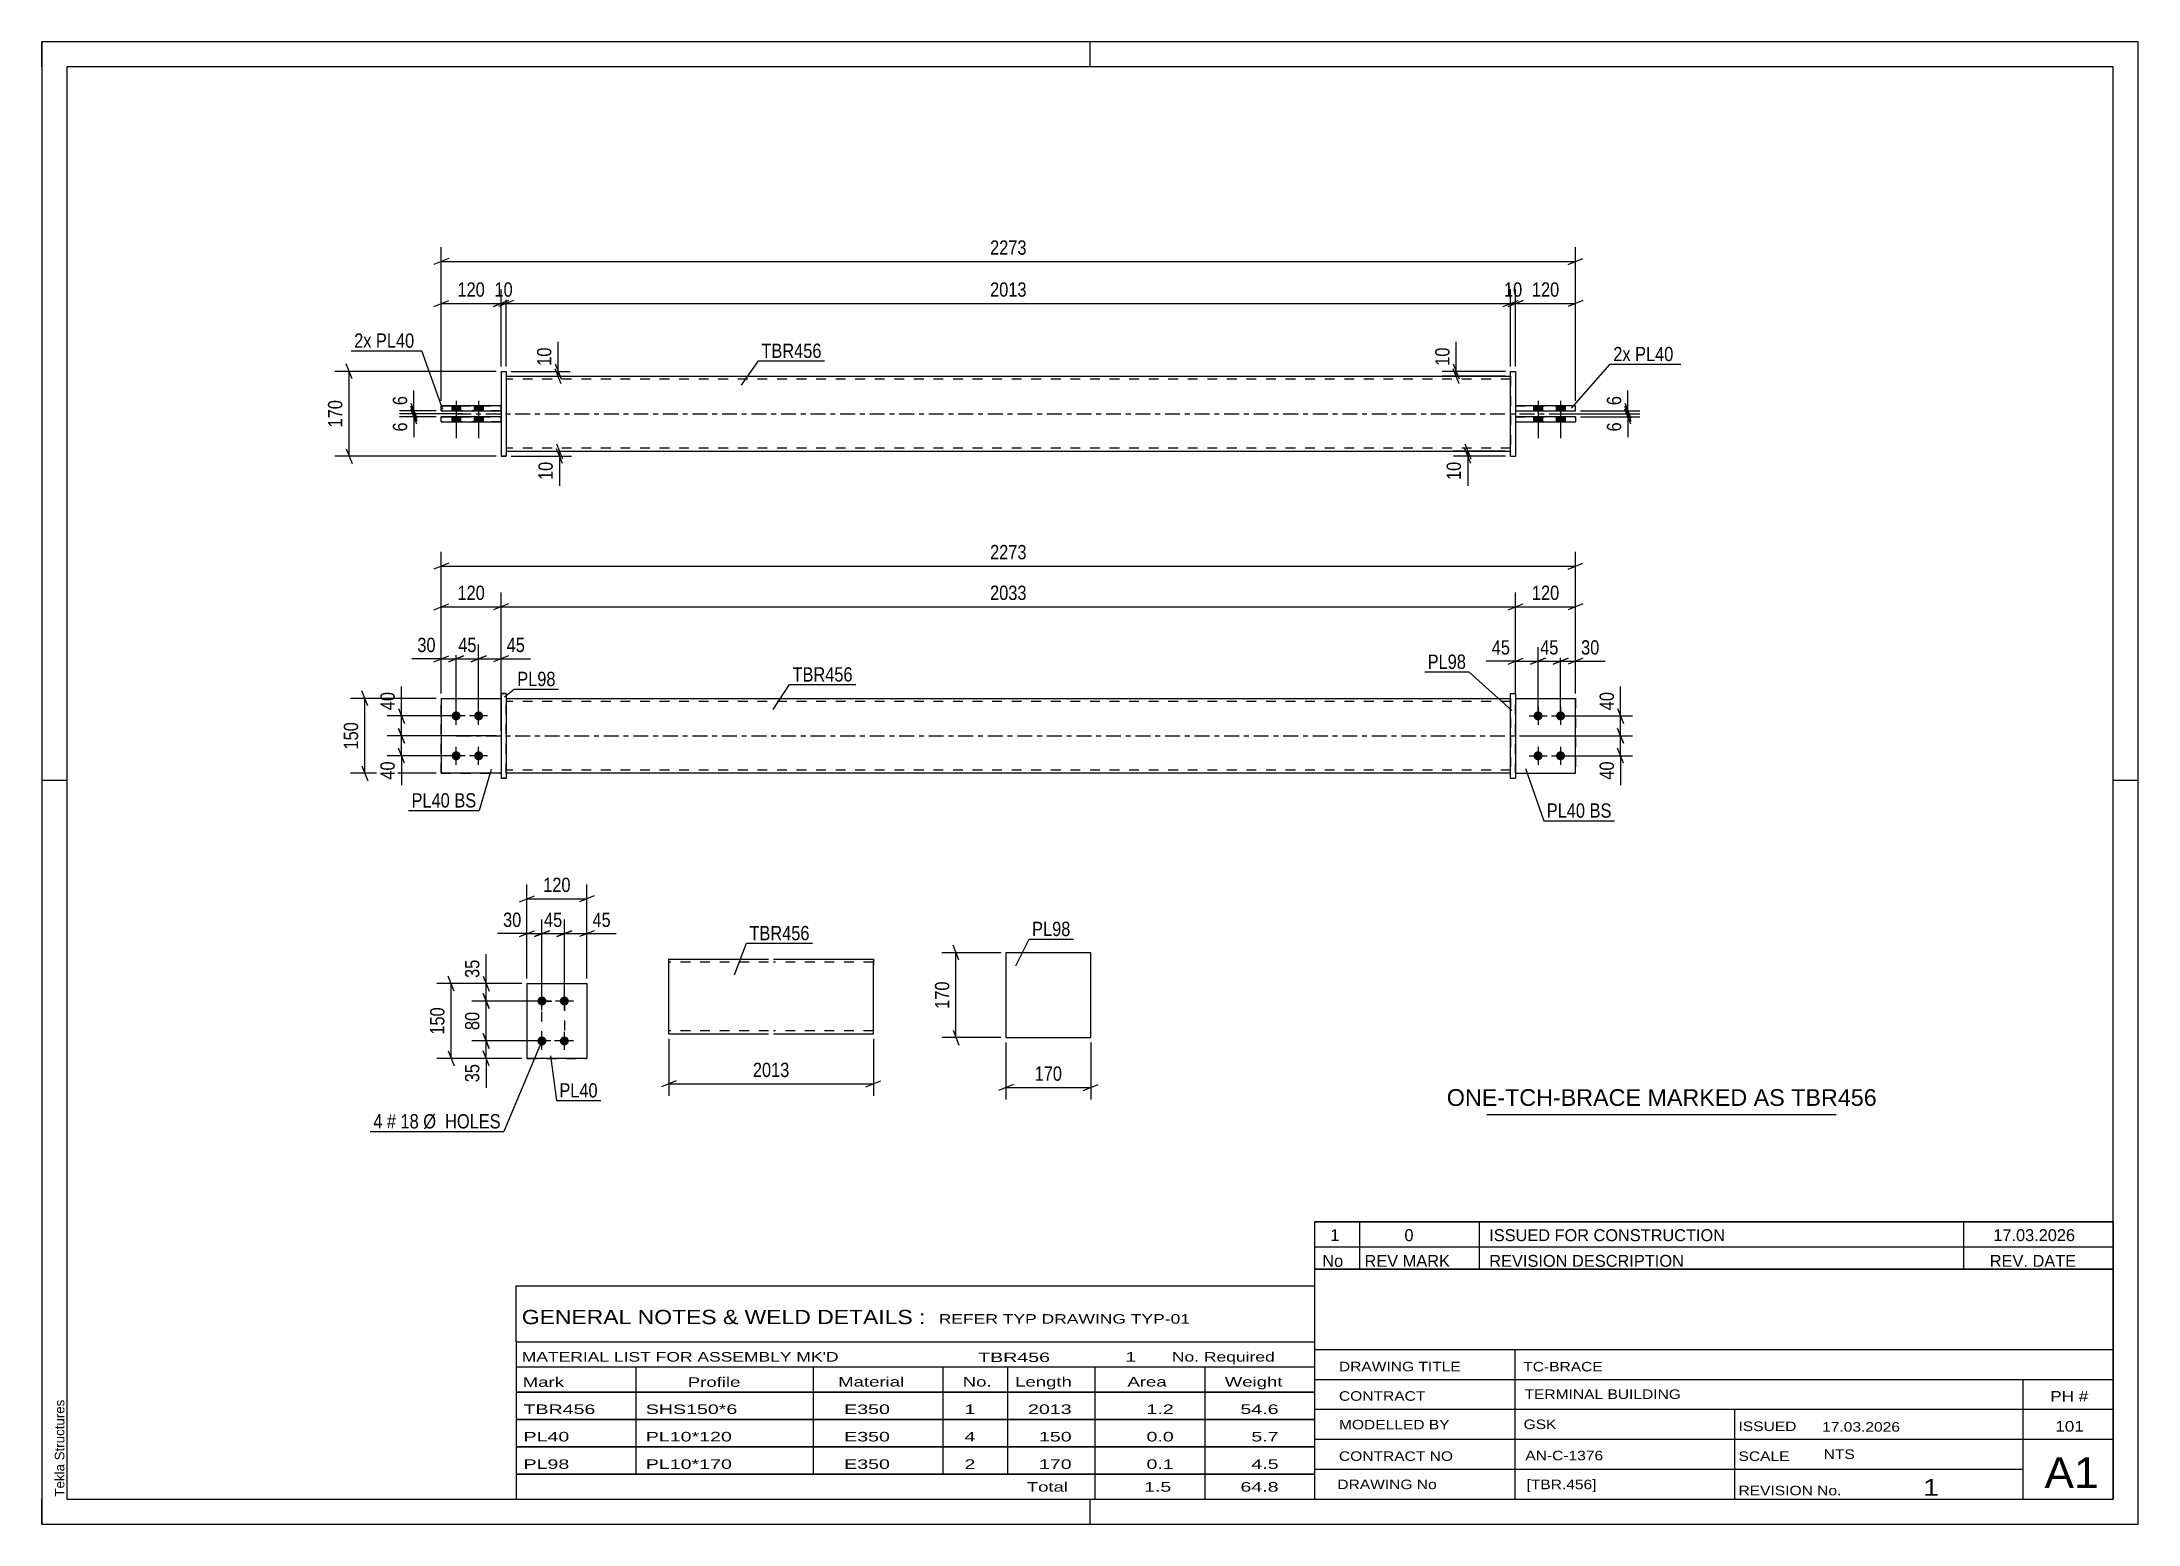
# Paper-space layout 'Layout1' of a CAD drawing. Header units: millimetres. Extents: x 0 to 420, y 0 to 297.
# The model-space entities are those that its viewports show. They can reach past a viewport. Long polylines and large blocks are cut down to what shows.
import ezdxf

# ---------------------------------------------------------------- set-up
doc = ezdxf.new("R2010")
doc.units = ezdxf.units.MM
doc.linetypes.add('DXK_LINE_DOT2', pattern=[3.9198, 1.9599, -1.9599])
doc.linetypes.add('DXK_LINE_DOT3', pattern=[5.9187, 2.979, -0.9799, 0.9799, -0.9799])
doc.layers.add('Viewport layer', color=7, linetype='Continuous', plot=False)
doc.styles.add('Arial', font='ARIAL.TTF', dxfattribs={"height": 0.2})
doc.styles.add('Arial Narrow', font='ARIALN.TTF', dxfattribs={"height": 0.2})

# ---------------------------------------------------------------- blocks, each defined once
blk = doc.blocks.new('Unknown-580872543-1163')
at = {"color": 5, "linetype": 'Continuous'}
for p, q in [((420, 297), (0, 297)), ((0, 297), (0, 0)), ((0, 292), (0, 297)), ((210, 292), (210, 297)), ((420, 0), (420, 297)), ((415, 292), (5, 292)), ((5, 292), (5, 5)), ((415, 5), (415, 292)), ((5, 149), (0, 149)), ((420, 149), (415, 149)), ((0, 0), (0, 5)), ((5, 5), (415, 5)), ((210, 0), (210, 5)), ((0, 0), (420, 0))]:
    blk.add_line(p, q, dxfattribs=at)
at = {"color": 174, "linetype": 'Continuous', "style": 'Arial'}
blk.add_text('Tekla Structures', height=1.9102, rotation=90, dxfattribs=at).set_placement((4.5, 5.5))
blk = doc.blocks.new('Part-580872543-1766 - 1738')
at = {"color": 7, "linetype": 'DXK_LINE_DOT2'}
for p, q in [((295.28, 165.45), (307.28, 165.45)), ((295.28, 150.45), (295.28, 165.45)), ((295.28, 165.45), (307.28, 165.45)), ((307.28, 165.45), (307.28, 165.45)), ((307.28, 165.45), (307.28, 150.45)), ((295.28, 150.45), (295.28, 150.45)), ((295.28, 150.45), (307.28, 150.45)), ((295.28, 150.45), (307.28, 150.45))]:
    blk.add_line(p, q, dxfattribs=at)
blk = doc.blocks.new('Part-580872543-1796 - 1738')
at = {"color": 2, "linetype": 'Continuous'}
for p, q in [((80, 165.45), (92, 165.45)), ((80, 165.45), (80, 150.45)), ((92, 150.45), (80, 150.45)), ((80, 150.45), (80, 150.45))]:
    blk.add_line(p, q, dxfattribs=at)
at = {"color": 7, "linetype": 'DXK_LINE_DOT2'}
for p, q in [((80, 165.45), (92, 165.45)), ((92, 165.45), (92, 165.45)), ((92, 165.45), (92, 150.45)), ((80, 150.45), (92, 150.45)), ((80, 150.45), (80, 150.45))]:
    blk.add_line(p, q, dxfattribs=at)
blk = doc.blocks.new('Part-580872543-1771 - 1738')
at = {"color": 2, "linetype": 'Continuous'}
for p, q in [((295.28, 165.45), (307.28, 165.45)), ((307.28, 165.45), (307.28, 165.45)), ((307.28, 150.45), (307.28, 165.45)), ((295.28, 150.45), (307.28, 150.45))]:
    blk.add_line(p, q, dxfattribs=at)
at = {"color": 7, "linetype": 'DXK_LINE_DOT2'}
for p, q in [((295.28, 165.45), (307.28, 165.45)), ((295.28, 150.45), (295.28, 165.45)), ((295.28, 150.45), (295.28, 150.45)), ((295.28, 150.45), (307.28, 150.45))]:
    blk.add_line(p, q, dxfattribs=at)
blk = doc.blocks.new('Part-580872543-1786 - 1738')
at = {"color": 2, "linetype": 'Continuous'}
for p, q in [((294.28, 166.45), (295.28, 166.45)), ((294.28, 149.45), (294.28, 166.45)), ((295.28, 166.45), (295.28, 149.45)), ((294.28, 149.45), (294.28, 149.45)), ((294.28, 149.45), (295.28, 149.45))]:
    blk.add_line(p, q, dxfattribs=at)
at = {"color": 7, "linetype": 'DXK_LINE_DOT2'}
for p, q in [((294.28, 166.45), (295.28, 166.45)), ((294.28, 149.45), (295.28, 149.45))]:
    blk.add_line(p, q, dxfattribs=at)
blk = doc.blocks.new('Part-580872543-1791 - 1738')
at = {"color": 7, "linetype": 'DXK_LINE_DOT2'}
for p, q in [((80, 165.45), (92, 165.45)), ((80, 165.45), (92, 165.45)), ((80, 150.45), (80, 165.45)), ((92, 165.45), (92, 165.45)), ((92, 165.45), (92, 150.45)), ((80, 150.45), (92, 150.45)), ((92, 150.45), (80, 150.45)), ((80, 150.45), (80, 150.45))]:
    blk.add_line(p, q, dxfattribs=at)
blk = doc.blocks.new('Part-580872543-1801 - 1738')
at = {"color": 2, "linetype": 'Continuous'}
for p, q in [((93, 166.45), (92, 166.45)), ((92, 166.45), (92, 149.45)), ((93, 166.45), (93, 166.45)), ((93, 166.45), (93, 149.45)), ((92, 149.45), (93, 149.45))]:
    blk.add_line(p, q, dxfattribs=at)
at = {"color": 7, "linetype": 'DXK_LINE_DOT2'}
for p, q in [((92, 166.45), (93, 166.45)), ((93, 149.45), (92, 149.45))]:
    blk.add_line(p, q, dxfattribs=at)
blk = doc.blocks.new('Part-580872543-1806 - 1738')
at = {"color": 2, "linetype": 'Continuous'}
for p, q in [((93, 165.45), (294.28, 165.45)), ((294.28, 150.45), (93, 150.45))]:
    blk.add_line(p, q, dxfattribs=at)
at = {"color": 7, "linetype": 'DXK_LINE_DOT2'}
for p, q in [((93, 150.45), (93, 165.45)), ((294.28, 164.85), (93, 164.85)), ((294.28, 165.45), (294.28, 150.45)), ((294.28, 151.05), (93, 151.05))]:
    blk.add_line(p, q, dxfattribs=at)
at = {"color": 7, "linetype": 'DXK_LINE_DOT3'}
blk.add_line((83, 157.95), (304.28, 157.95), dxfattribs=at)
blk = doc.blocks.new('Bolt-580872543-1807 - 1738')
at = {"linetype": 'Continuous'}
for points in [[(299.78, 162.85), (299.97, 162.83), (300.15, 162.78), (300.31, 162.68), (300.45, 162.56), (300.56, 162.4), (300.64, 162.23), (300.67, 162.05), (300.67, 161.86), (300.64, 161.68), (300.56, 161.5), (300.45, 161.35), (300.31, 161.23), (300.15, 161.13), (299.97, 161.07), (299.78, 161.05), (299.59, 161.07), (299.41, 161.13), (299.25, 161.23), (299.11, 161.35), (299, 161.5), (298.92, 161.68), (298.88, 161.86), (298.88, 162.05), (298.92, 162.23), (299, 162.4), (299.11, 162.56), (299.25, 162.68), (299.41, 162.78), (299.59, 162.83)], [(304.28, 162.85), (304.47, 162.83), (304.65, 162.78), (304.81, 162.68), (304.95, 162.56), (305.06, 162.4), (305.14, 162.23), (305.17, 162.05), (305.17, 161.86), (305.14, 161.68), (305.06, 161.5), (304.95, 161.35), (304.81, 161.23), (304.65, 161.13), (304.47, 161.07), (304.28, 161.05), (304.09, 161.07), (303.91, 161.13), (303.75, 161.23), (303.61, 161.35), (303.5, 161.5), (303.42, 161.68), (303.38, 161.86), (303.38, 162.05), (303.42, 162.23), (303.5, 162.4), (303.61, 162.56), (303.75, 162.68), (303.91, 162.78), (304.09, 162.83)], [(299.78, 154.85), (299.97, 154.83), (300.15, 154.78), (300.31, 154.68), (300.45, 154.56), (300.56, 154.4), (300.64, 154.23), (300.67, 154.05), (300.67, 153.86), (300.64, 153.68), (300.56, 153.5), (300.45, 153.35), (300.31, 153.23), (300.15, 153.13), (299.97, 153.07), (299.78, 153.05), (299.59, 153.07), (299.41, 153.13), (299.25, 153.23), (299.11, 153.35), (299, 153.5), (298.92, 153.68), (298.88, 153.86), (298.88, 154.05), (298.92, 154.23), (299, 154.4), (299.11, 154.56), (299.25, 154.68), (299.41, 154.78), (299.59, 154.83)], [(304.28, 154.85), (304.47, 154.83), (304.65, 154.78), (304.81, 154.68), (304.95, 154.56), (305.06, 154.4), (305.14, 154.23), (305.17, 154.05), (305.17, 153.86), (305.14, 153.68), (305.06, 153.5), (304.95, 153.35), (304.81, 153.23), (304.65, 153.13), (304.47, 153.07), (304.28, 153.05), (304.09, 153.07), (303.91, 153.13), (303.75, 153.23), (303.61, 153.35), (303.5, 153.5), (303.42, 153.68), (303.38, 153.86), (303.38, 154.05), (303.42, 154.23), (303.5, 154.4), (303.61, 154.56), (303.75, 154.68), (303.91, 154.78), (304.09, 154.83)]]:
    blk.add_hatch(color=1, dxfattribs=at).paths.add_polyline_path(points)
at = {"color": 1, "linetype": 'Continuous'}
for p, q in [((297.98, 161.95), (301.58, 161.95)), ((299.78, 163.75), (299.78, 160.15)), ((302.48, 161.95), (306.08, 161.95)), ((304.28, 163.75), (304.28, 160.15)), ((299.78, 155.75), (299.78, 152.15)), ((304.28, 155.75), (304.28, 152.15)), ((297.98, 153.95), (301.58, 153.95)), ((302.48, 153.95), (306.08, 153.95))]:
    blk.add_line(p, q, dxfattribs=at)
blk = doc.blocks.new('Bolt-580872543-1808 - 1738')
at = {"linetype": 'Continuous'}
for points in [[(83, 161.05), (82.81, 161.07), (82.63, 161.13), (82.47, 161.23), (82.33, 161.35), (82.22, 161.5), (82.14, 161.68), (82.1, 161.86), (82.1, 162.05), (82.14, 162.23), (82.22, 162.4), (82.33, 162.56), (82.47, 162.68), (82.63, 162.78), (82.81, 162.83), (83, 162.85), (83.19, 162.83), (83.36, 162.78), (83.53, 162.68), (83.67, 162.56), (83.78, 162.4), (83.85, 162.23), (83.89, 162.05), (83.89, 161.86), (83.85, 161.68), (83.78, 161.5), (83.67, 161.35), (83.53, 161.23), (83.36, 161.13), (83.19, 161.07)], [(87.5, 161.05), (87.31, 161.07), (87.13, 161.13), (86.97, 161.23), (86.83, 161.35), (86.72, 161.5), (86.64, 161.68), (86.6, 161.86), (86.6, 162.05), (86.64, 162.23), (86.72, 162.4), (86.83, 162.56), (86.97, 162.68), (87.13, 162.78), (87.31, 162.83), (87.5, 162.85), (87.69, 162.83), (87.86, 162.78), (88.03, 162.68), (88.17, 162.56), (88.28, 162.4), (88.35, 162.23), (88.39, 162.05), (88.39, 161.86), (88.35, 161.68), (88.28, 161.5), (88.17, 161.35), (88.03, 161.23), (87.86, 161.13), (87.69, 161.07)], [(83, 153.05), (82.81, 153.07), (82.63, 153.13), (82.47, 153.23), (82.33, 153.35), (82.22, 153.5), (82.14, 153.68), (82.1, 153.86), (82.1, 154.05), (82.14, 154.23), (82.22, 154.4), (82.33, 154.56), (82.47, 154.68), (82.63, 154.78), (82.81, 154.83), (83, 154.85), (83.19, 154.83), (83.36, 154.78), (83.53, 154.68), (83.67, 154.56), (83.78, 154.4), (83.85, 154.23), (83.89, 154.05), (83.89, 153.86), (83.85, 153.68), (83.78, 153.5), (83.67, 153.35), (83.53, 153.23), (83.36, 153.13), (83.19, 153.07)], [(87.5, 153.05), (87.31, 153.07), (87.13, 153.13), (86.97, 153.23), (86.83, 153.35), (86.72, 153.5), (86.64, 153.68), (86.6, 153.86), (86.6, 154.05), (86.64, 154.23), (86.72, 154.4), (86.83, 154.56), (86.97, 154.68), (87.13, 154.78), (87.31, 154.83), (87.5, 154.85), (87.69, 154.83), (87.86, 154.78), (88.03, 154.68), (88.17, 154.56), (88.28, 154.4), (88.35, 154.23), (88.39, 154.05), (88.39, 153.86), (88.35, 153.68), (88.28, 153.5), (88.17, 153.35), (88.03, 153.23), (87.86, 153.13), (87.69, 153.07)]]:
    blk.add_hatch(color=1, dxfattribs=at).paths.add_polyline_path(points)
at = {"color": 1, "linetype": 'Continuous'}
for p, q in [((84.8, 161.95), (81.2, 161.95)), ((83, 160.15), (83, 163.75)), ((89.3, 161.95), (85.7, 161.95)), ((87.5, 160.15), (87.5, 163.75)), ((83, 152.15), (83, 155.75)), ((87.5, 152.15), (87.5, 155.75)), ((84.8, 153.95), (81.2, 153.95)), ((89.3, 153.95), (85.7, 153.95))]:
    blk.add_line(p, q, dxfattribs=at)
blk = doc.blocks.new('Part-580872543-1430 - 1390')
at = {"color": 2, "linetype": 'Continuous'}
for p, q in [((294.28, 230.99), (294.28, 230.99)), ((294.28, 213.99), (294.28, 230.99)), ((294.28, 230.99), (295.28, 230.99)), ((295.28, 230.99), (295.28, 230.99)), ((295.28, 230.99), (295.28, 213.99)), ((294.28, 213.99), (295.28, 213.99)), ((294.28, 213.99), (294.28, 213.99)), ((295.28, 213.99), (295.28, 213.99))]:
    blk.add_line(p, q, dxfattribs=at)
at = {"color": 7, "linetype": 'DXK_LINE_DOT2'}
for p, q in [((294.28, 230.99), (295.28, 230.99)), ((294.28, 213.99), (295.28, 213.99)), ((295.28, 213.99), (295.28, 213.99))]:
    blk.add_line(p, q, dxfattribs=at)
blk = doc.blocks.new('Part-580872543-1462 - 1390')
at = {"color": 2, "linetype": 'Continuous'}
for p, q in [((307.28, 224.09), (295.28, 224.09)), ((295.28, 223.09), (307.28, 223.09)), ((307.28, 223.09), (307.28, 224.09))]:
    blk.add_line(p, q, dxfattribs=at)
at = {"color": 7, "linetype": 'DXK_LINE_DOT2'}
for p, q in [((295.28, 224.09), (295.28, 223.09)), ((295.28, 224.09), (307.28, 224.09)), ((295.28, 223.09), (307.28, 223.09))]:
    blk.add_line(p, q, dxfattribs=at)
blk = doc.blocks.new('Part-580872543-1398 - 1390')
at = {"color": 2, "linetype": 'Continuous'}
for p, q in [((92, 230.99), (93, 230.99)), ((92, 230.99), (92, 213.99)), ((93, 230.99), (93, 230.99)), ((93, 230.99), (93, 213.99)), ((93, 213.99), (92, 213.99)), ((92, 213.99), (92, 213.99))]:
    blk.add_line(p, q, dxfattribs=at)
at = {"color": 7, "linetype": 'DXK_LINE_DOT2'}
for p, q in [((92, 230.99), (93, 230.99)), ((92, 213.99), (93, 213.99)), ((92, 213.99), (92, 213.99))]:
    blk.add_line(p, q, dxfattribs=at)
blk = doc.blocks.new('Part-580872543-1424 - 1390')
at = {"color": 2, "linetype": 'Continuous'}
for p, q in [((92, 221.89), (80, 221.89)), ((80, 220.89), (80, 221.89)), ((80, 220.89), (92, 220.89)), ((80, 220.89), (80, 220.89))]:
    blk.add_line(p, q, dxfattribs=at)
at = {"color": 7, "linetype": 'DXK_LINE_DOT2'}
for p, q in [((80, 221.89), (92, 221.89)), ((92, 220.89), (80, 220.89)), ((92, 220.89), (92, 221.89))]:
    blk.add_line(p, q, dxfattribs=at)
blk = doc.blocks.new('Part-580872543-1429 - 1390')
at = {"color": 2, "linetype": 'Continuous'}
for p, q in [((92, 224.09), (80, 224.09)), ((80, 223.09), (80, 224.09)), ((80, 223.09), (92, 223.09)), ((80, 223.09), (80, 223.09))]:
    blk.add_line(p, q, dxfattribs=at)
at = {"color": 7, "linetype": 'DXK_LINE_DOT2'}
for p, q in [((80, 224.09), (92, 224.09)), ((92, 223.09), (80, 223.09)), ((92, 223.09), (92, 224.09))]:
    blk.add_line(p, q, dxfattribs=at)
blk = doc.blocks.new('Bolt-580872543-1451 - 1390')
at = {"linetype": 'Continuous'}
for points in [[(300.68, 224.09), (298.88, 224.09), (298.88, 223.09), (300.68, 223.09)], [(300.68, 224.09), (298.88, 224.09), (298.88, 223.09), (300.68, 223.09)], [(305.18, 224.09), (303.38, 224.09), (303.38, 223.09), (305.18, 223.09)], [(305.18, 224.09), (303.38, 224.09), (303.38, 223.09), (305.18, 223.09)], [(300.68, 221.89), (298.88, 221.89), (298.88, 220.89), (300.68, 220.89)], [(300.68, 221.89), (298.88, 221.89), (298.88, 220.89), (300.68, 220.89)], [(305.18, 221.89), (303.38, 221.89), (303.38, 220.89), (305.18, 220.89)], [(305.18, 221.89), (303.38, 221.89), (303.38, 220.89), (305.18, 220.89)]]:
    blk.add_hatch(color=1, dxfattribs=at).paths.add_polyline_path(points)
at = {"color": 1, "linetype": 'Continuous'}
for p, q in [((298.88, 224.09), (298.88, 223.09)), ((298.88, 224.09), (298.88, 223.09)), ((299.78, 225.09), (299.78, 217.59)), ((299.78, 225.09), (299.78, 217.59)), ((300.68, 224.09), (300.68, 223.09)), ((300.68, 224.09), (300.68, 223.09)), ((303.38, 224.09), (303.38, 223.09)), ((303.38, 224.09), (303.38, 223.09)), ((304.28, 225.09), (304.28, 217.59)), ((304.28, 225.09), (304.28, 217.59)), ((305.18, 224.09), (305.18, 223.09)), ((305.18, 224.09), (305.18, 223.09)), ((298.88, 221.89), (298.88, 220.89)), ((298.88, 221.89), (298.88, 220.89)), ((300.68, 221.89), (300.68, 220.89)), ((300.68, 221.89), (300.68, 220.89)), ((303.38, 221.89), (303.38, 220.89)), ((303.38, 221.89), (303.38, 220.89)), ((305.18, 221.89), (305.18, 220.89)), ((305.18, 221.89), (305.18, 220.89))]:
    blk.add_line(p, q, dxfattribs=at)
blk = doc.blocks.new('Part-580872543-1435 - 1390')
at = {"color": 2, "linetype": 'Continuous'}
for p, q in [((307.28, 221.89), (295.28, 221.89)), ((295.28, 220.89), (307.28, 220.89)), ((307.28, 221.89), (307.28, 220.89))]:
    blk.add_line(p, q, dxfattribs=at)
at = {"color": 7, "linetype": 'DXK_LINE_DOT2'}
for p, q in [((295.28, 221.89), (295.28, 220.89)), ((295.28, 221.89), (307.28, 221.89)), ((295.28, 220.89), (307.28, 220.89))]:
    blk.add_line(p, q, dxfattribs=at)
blk = doc.blocks.new('Part-580872543-1450 - 1390')
at = {"color": 2, "linetype": 'Continuous'}
for p, q in [((93, 229.99), (294.28, 229.99)), ((93, 214.99), (294.28, 214.99))]:
    blk.add_line(p, q, dxfattribs=at)
at = {"color": 7, "linetype": 'DXK_LINE_DOT2'}
for p, q in [((93, 229.99), (93, 214.99)), ((294.28, 229.39), (93, 229.39)), ((294.28, 229.99), (294.28, 214.99)), ((294.28, 215.59), (93, 215.59))]:
    blk.add_line(p, q, dxfattribs=at)
at = {"color": 7, "linetype": 'DXK_LINE_DOT3'}
blk.add_line((83, 222.49), (304.28, 222.49), dxfattribs=at)
blk = doc.blocks.new('Bolt-580872543-1452 - 1390')
at = {"linetype": 'Continuous'}
for points in [[(82.1, 223.09), (83.9, 223.09), (83.9, 224.09), (82.1, 224.09)], [(82.1, 223.09), (83.9, 223.09), (83.9, 224.09), (82.1, 224.09)], [(86.6, 223.09), (88.4, 223.09), (88.4, 224.09), (86.6, 224.09)], [(86.6, 223.09), (88.4, 223.09), (88.4, 224.09), (86.6, 224.09)], [(82.1, 220.89), (83.9, 220.89), (83.9, 221.89), (82.1, 221.89)], [(82.1, 220.89), (83.9, 220.89), (83.9, 221.89), (82.1, 221.89)], [(86.6, 220.89), (88.4, 220.89), (88.4, 221.89), (86.6, 221.89)], [(86.6, 220.89), (88.4, 220.89), (88.4, 221.89), (86.6, 221.89)]]:
    blk.add_hatch(color=1, dxfattribs=at).paths.add_polyline_path(points)
at = {"color": 1, "linetype": 'Continuous'}
for p, q in [((82.1, 224.09), (82.1, 223.09)), ((82.1, 224.09), (82.1, 223.09)), ((83, 225.09), (83, 217.59)), ((83, 225.09), (83, 217.59)), ((83.9, 224.09), (83.9, 223.09)), ((83.9, 224.09), (83.9, 223.09)), ((86.6, 224.09), (86.6, 223.09)), ((86.6, 224.09), (86.6, 223.09)), ((87.5, 225.09), (87.5, 217.59)), ((87.5, 225.09), (87.5, 217.59)), ((88.4, 224.09), (88.4, 223.09)), ((88.4, 224.09), (88.4, 223.09)), ((82.1, 221.89), (82.1, 220.89)), ((82.1, 221.89), (82.1, 220.89)), ((83.9, 221.89), (83.9, 220.89)), ((83.9, 221.89), (83.9, 220.89)), ((86.6, 221.89), (86.6, 220.89)), ((86.6, 221.89), (86.6, 220.89)), ((88.4, 221.89), (88.4, 220.89)), ((88.4, 221.89), (88.4, 220.89))]:
    blk.add_line(p, q, dxfattribs=at)
blk = doc.blocks.new('Part-580872543-2130 - 2123')
at = {"color": 2, "linetype": 'Continuous'}
for p, q in [((97.18, 108.31), (109.18, 108.31)), ((97.18, 108.31), (97.18, 93.31)), ((109.18, 108.31), (109.18, 108.31)), ((109.18, 108.31), (109.18, 93.31)), ((109.18, 93.31), (97.18, 93.31)), ((97.18, 93.31), (97.18, 93.31))]:
    blk.add_line(p, q, dxfattribs=at)
at = {"color": 7, "linetype": 'DXK_LINE_DOT2'}
for p, q in [((97.18, 108.31), (109.18, 108.31)), ((109.18, 108.31), (109.18, 108.31)), ((97.18, 93.31), (109.18, 93.31))]:
    blk.add_line(p, q, dxfattribs=at)
blk = doc.blocks.new('Bolt-580872543-2163 - 2123')
at = {"linetype": 'Continuous'}
for points in [[(100.18, 105.71), (100.37, 105.69), (100.55, 105.64), (100.71, 105.54), (100.85, 105.42), (100.96, 105.26), (101.04, 105.09), (101.08, 104.91), (101.08, 104.72), (101.04, 104.54), (100.96, 104.36), (100.85, 104.21), (100.71, 104.09), (100.55, 103.99), (100.37, 103.93), (100.18, 103.91), (99.99, 103.93), (99.81, 103.99), (99.65, 104.09), (99.51, 104.21), (99.4, 104.36), (99.32, 104.54), (99.29, 104.72), (99.29, 104.91), (99.32, 105.09), (99.4, 105.26), (99.51, 105.42), (99.65, 105.54), (99.81, 105.64), (99.99, 105.69)], [(104.68, 105.71), (104.87, 105.69), (105.05, 105.64), (105.21, 105.54), (105.35, 105.42), (105.46, 105.26), (105.54, 105.09), (105.58, 104.91), (105.58, 104.72), (105.54, 104.54), (105.46, 104.36), (105.35, 104.21), (105.21, 104.09), (105.05, 103.99), (104.87, 103.93), (104.68, 103.91), (104.49, 103.93), (104.31, 103.99), (104.15, 104.09), (104.01, 104.21), (103.9, 104.36), (103.82, 104.54), (103.79, 104.72), (103.79, 104.91), (103.82, 105.09), (103.9, 105.26), (104.01, 105.42), (104.15, 105.54), (104.31, 105.64), (104.49, 105.69)], [(100.18, 97.71), (100.37, 97.69), (100.55, 97.64), (100.71, 97.54), (100.85, 97.42), (100.96, 97.26), (101.04, 97.09), (101.08, 96.91), (101.08, 96.72), (101.04, 96.54), (100.96, 96.36), (100.85, 96.21), (100.71, 96.09), (100.55, 95.99), (100.37, 95.93), (100.18, 95.91), (99.99, 95.93), (99.81, 95.99), (99.65, 96.09), (99.51, 96.21), (99.4, 96.36), (99.32, 96.54), (99.29, 96.72), (99.29, 96.91), (99.32, 97.09), (99.4, 97.26), (99.51, 97.42), (99.65, 97.54), (99.81, 97.64), (99.99, 97.69)], [(104.68, 97.71), (104.87, 97.69), (105.05, 97.64), (105.21, 97.54), (105.35, 97.42), (105.46, 97.26), (105.54, 97.09), (105.58, 96.91), (105.58, 96.72), (105.54, 96.54), (105.46, 96.36), (105.35, 96.21), (105.21, 96.09), (105.05, 95.99), (104.87, 95.93), (104.68, 95.91), (104.49, 95.93), (104.31, 95.99), (104.15, 96.09), (104.01, 96.21), (103.9, 96.36), (103.82, 96.54), (103.79, 96.72), (103.79, 96.91), (103.82, 97.09), (103.9, 97.26), (104.01, 97.42), (104.15, 97.54), (104.31, 97.64), (104.49, 97.69)]]:
    blk.add_hatch(color=1, dxfattribs=at).paths.add_polyline_path(points)
at = {"color": 1, "linetype": 'Continuous'}
for p, q in [((100.18, 103.01), (100.18, 106.61)), ((104.68, 103.01), (104.68, 106.61)), ((101.98, 104.81), (98.38, 104.81)), ((106.48, 104.81), (102.88, 104.81)), ((101.98, 96.81), (98.38, 96.81)), ((100.18, 95.01), (100.18, 98.61)), ((106.48, 96.81), (102.88, 96.81)), ((104.68, 95.01), (104.68, 98.61))]:
    blk.add_line(p, q, dxfattribs=at)
blk = doc.blocks.new('Part-580872543-2294 - 2288')
at = {"color": 2, "linetype": 'Continuous'}
for p, q in [((210.15, 114.49), (193.15, 114.49)), ((193.15, 114.49), (193.15, 97.49)), ((210.15, 97.49), (210.15, 114.49)), ((193.15, 97.49), (210.15, 97.49))]:
    blk.add_line(p, q, dxfattribs=at)
blk = doc.blocks.new('Part-580872543-2320 - 2313')
at = {"color": 2, "linetype": 'Continuous'}
for p, q in [((125.61, 98.32), (125.61, 113.23)), ((125.61, 113.23), (145.61, 113.23)), ((146.61, 113.23), (166.61, 113.23)), ((166.61, 113.23), (166.61, 113.14)), ((166.61, 113.14), (166.61, 112.03)), ((166.61, 98.23), (166.61, 112.03)), ((125.61, 98.23), (125.61, 98.32)), ((125.61, 98.23), (145.61, 98.23)), ((146.61, 98.23), (166.61, 98.23))]:
    blk.add_line(p, q, dxfattribs=at)
at = {"color": 7, "linetype": 'DXK_LINE_DOT2'}
for p, q in [((145.61, 112.63), (125.61, 112.63)), ((166.61, 112.63), (146.61, 112.63)), ((166.61, 112.03), (166.61, 112.88)), ((125.61, 98.83), (125.61, 98.88)), ((145.61, 98.83), (125.61, 98.83)), ((166.61, 98.83), (146.61, 98.83)), ((166.61, 98.83), (166.61, 98.88))]:
    blk.add_line(p, q, dxfattribs=at)
blk = doc.blocks.new('Rectangle-580872543-2273 - 2123')
at = {"color": 1, "linetype": 'DXK_LINE_DOT2'}
blk.add_lwpolyline([(100.18, 104.81), (104.68, 104.81), (104.68, 96.81), (100.18, 96.81), (100.18, 104.81)], close=True, dxfattribs=at)
blk = doc.blocks.new('StraightDimension-580872543-1914 - 1738')
at = {"color": 7, "linetype": 'Continuous'}
for p, q in [((92, 158.95), (92, 186.68)), ((295.28, 166.45), (295.28, 186.68)), ((93.5, 184.43), (90.5, 183.23)), ((92, 183.83), (295.28, 183.83)), ((293.78, 183.23), (296.78, 184.43))]:
    blk.add_line(p, q, dxfattribs=at)
at = {"color": 0}
blk.add_wipeout([(197.9, 184.58), (197.9, 188.78), (189.38, 188.78), (189.38, 184.58)], dxfattribs=at)
at = {"color": 3, "style": 'Arial Narrow'}
blk.add_text('2033', height=2.863, dxfattribs=at).set_placement((189.98, 185.18))
blk = doc.blocks.new('StraightDimension-580872543-1929 - 1738')
at = {"color": 7, "linetype": 'Continuous'}
for p, q in [((80, 166.45), (80, 186.68)), ((92, 158.95), (92, 186.68)), ((78.5, 183.23), (81.5, 184.43)), ((80, 183.83), (92, 183.83)), ((93.5, 184.43), (90.5, 183.23))]:
    blk.add_line(p, q, dxfattribs=at)
at = {"color": 0}
blk.add_wipeout([(89.34, 184.58), (89.34, 188.78), (82.66, 188.78), (82.66, 184.58)], dxfattribs=at)
at = {"color": 3, "style": 'Arial Narrow'}
blk.add_text('120', height=2.863, dxfattribs=at).set_placement((83.26, 185.18))
blk = doc.blocks.new('StraightDimension-580872543-2000 - 1738')
at = {"color": 7, "linetype": 'Continuous'}
for p, q in [((82, 161.95), (69.18, 161.95)), ((71.43, 163.45), (72.63, 160.45)), ((72.03, 157.95), (72.03, 161.95)), ((91, 157.95), (69.18, 157.95)), ((72.63, 156.45), (71.43, 159.45))]:
    blk.add_line(p, q, dxfattribs=at)
at = {"color": 0}
blk.add_wipeout([(71.28, 167.34), (67.08, 167.34), (67.08, 162.48), (71.28, 162.48)], dxfattribs=at)
at = {"color": 7, "linetype": 'Continuous'}
blk.add_line((72.03, 161.95), (72.03, 167.86), dxfattribs=at)
blk.add_line((72.03, 161.95), (72.03, 167.86), dxfattribs=at)
at = {"color": 3, "style": 'Arial Narrow'}
blk.add_text('40', height=2.863, rotation=90.0002, dxfattribs=at).set_placement((70.68, 163.08))
blk = doc.blocks.new('StraightDimension-580872543-1876 - 1738')
at = {"color": 7, "linetype": 'Continuous'}
for p, q in [((305.28, 161.95), (318.72, 161.95)), ((315.72, 163.45), (316.92, 160.45)), ((316.32, 157.95), (316.32, 161.95)), ((296.28, 157.95), (318.72, 157.95)), ((316.92, 156.45), (315.72, 159.45))]:
    blk.add_line(p, q, dxfattribs=at)
at = {"color": 0}
blk.add_wipeout([(315.57, 167.34), (311.37, 167.34), (311.37, 162.48), (315.57, 162.48)], dxfattribs=at)
at = {"color": 7, "linetype": 'Continuous'}
blk.add_line((316.32, 161.95), (316.32, 167.86), dxfattribs=at)
blk.add_line((316.32, 161.95), (316.32, 167.86), dxfattribs=at)
at = {"color": 3, "style": 'Arial Narrow'}
blk.add_text('40', height=2.863, rotation=90.0002, dxfattribs=at).set_placement((314.97, 163.08))
blk = doc.blocks.new('StraightDimension-580872543-2010 - 1738')
at = {"color": 7, "linetype": 'Continuous'}
for p, q in [((79, 165.45), (61.85, 165.45)), ((65.3, 163.95), (64.1, 166.95)), ((64.7, 150.45), (64.7, 165.45)), ((64.1, 151.95), (65.3, 148.95)), ((79, 150.45), (61.85, 150.45))]:
    blk.add_line(p, q, dxfattribs=at)
at = {"color": 0}
blk.add_wipeout([(63.95, 161.3), (59.75, 161.3), (59.75, 154.61), (63.95, 154.61)], dxfattribs=at)
at = {"color": 3, "style": 'Arial Narrow'}
blk.add_text('150', height=2.863, rotation=90.0002, dxfattribs=at).set_placement((63.35, 155.21))
blk = doc.blocks.new('StraightDimension-580872543-1810 - 1738')
at = {"color": 7, "linetype": 'Continuous'}
for p, q in [((302.78, 172.29), (305.78, 173.49)), ((304.28, 162.95), (304.28, 175.74)), ((304.28, 172.89), (307.28, 172.89)), ((308.78, 173.49), (305.78, 172.29)), ((307.28, 166.45), (307.28, 175.74))]:
    blk.add_line(p, q, dxfattribs=at)
at = {"color": 0}
blk.add_wipeout([(312.66, 173.64), (312.66, 177.84), (307.8, 177.84), (307.8, 173.64)], dxfattribs=at)
at = {"color": 7, "linetype": 'Continuous'}
blk.add_line((307.28, 172.89), (313.19, 172.89), dxfattribs=at)
blk.add_line((307.28, 172.89), (313.19, 172.89), dxfattribs=at)
at = {"color": 3, "style": 'Arial Narrow'}
blk.add_text('30', height=2.863, dxfattribs=at).set_placement((308.4, 174.24))
blk = doc.blocks.new('StraightDimension-580872543-1826 - 1738')
at = {"color": 7, "linetype": 'Continuous'}
for p, q in [((298.28, 172.29), (301.28, 173.49)), ((299.78, 162.95), (299.78, 175.74)), ((299.78, 172.89), (304.28, 172.89)), ((305.78, 173.49), (302.78, 172.29)), ((304.28, 162.95), (304.28, 175.74))]:
    blk.add_line(p, q, dxfattribs=at)
at = {"color": 0}
blk.add_wipeout([(304.46, 173.64), (304.46, 177.84), (299.6, 177.84), (299.6, 173.64)], dxfattribs=at)
at = {"color": 3, "style": 'Arial Narrow'}
blk.add_text('45', height=2.863, dxfattribs=at).set_placement((300.2, 174.24))
blk = doc.blocks.new('StraightDimension-580872543-1839 - 1738')
at = {"color": 7, "linetype": 'Continuous'}
for p, q in [((293.78, 172.29), (296.78, 173.49)), ((295.28, 166.45), (295.28, 175.74)), ((295.28, 172.89), (299.78, 172.89)), ((301.28, 173.49), (298.28, 172.29)), ((299.78, 162.95), (299.78, 175.74))]:
    blk.add_line(p, q, dxfattribs=at)
at = {"color": 0}
blk.add_wipeout([(294.75, 173.64), (294.75, 177.84), (289.9, 177.84), (289.9, 173.64)], dxfattribs=at)
at = {"color": 7, "linetype": 'Continuous'}
blk.add_line((295.28, 172.89), (289.37, 172.89), dxfattribs=at)
blk.add_line((295.28, 172.89), (289.37, 172.89), dxfattribs=at)
at = {"color": 3, "style": 'Arial Narrow'}
blk.add_text('45', height=2.863, dxfattribs=at).set_placement((290.5, 174.24))
blk = doc.blocks.new('StraightDimension-580872543-1856 - 1738')
at = {"color": 7, "linetype": 'Continuous'}
for p, q in [((80, 166.45), (80, 194.83)), ((307.28, 166.45), (307.28, 194.83)), ((81.5, 192.58), (78.5, 191.38)), ((80, 191.98), (307.28, 191.98)), ((305.78, 191.38), (308.78, 192.58))]:
    blk.add_line(p, q, dxfattribs=at)
at = {"color": 0}
blk.add_wipeout([(197.9, 192.73), (197.9, 196.93), (189.38, 196.93), (189.38, 192.73)], dxfattribs=at)
at = {"color": 3, "style": 'Arial Narrow'}
blk.add_text('2273', height=2.863, dxfattribs=at).set_placement((189.98, 193.33))
blk = doc.blocks.new('StraightDimension-580872543-1885 - 1738')
at = {"color": 7, "linetype": 'Continuous'}
for p, q in [((296.28, 157.95), (318.72, 157.95)), ((315.72, 159.45), (316.92, 156.45)), ((316.92, 152.45), (315.72, 155.45)), ((316.32, 153.95), (316.32, 157.95)), ((305.28, 153.95), (318.72, 153.95))]:
    blk.add_line(p, q, dxfattribs=at)
at = {"color": 0}
blk.add_wipeout([(315.57, 153.43), (311.37, 153.43), (311.37, 148.57), (315.57, 148.57)], dxfattribs=at)
at = {"color": 7, "linetype": 'Continuous'}
blk.add_line((316.32, 153.95), (316.32, 148.05), dxfattribs=at)
blk.add_line((316.32, 153.95), (316.32, 148.05), dxfattribs=at)
at = {"color": 3, "style": 'Arial Narrow'}
blk.add_text('40', height=2.863, rotation=90.0002, dxfattribs=at).set_placement((314.97, 149.17))
blk = doc.blocks.new('StraightDimension-580872543-1895 - 1738')
at = {"color": 7, "linetype": 'Continuous'}
for p, q in [((295.28, 166.45), (295.28, 186.68)), ((307.28, 166.45), (307.28, 186.68)), ((293.78, 183.23), (296.78, 184.43)), ((295.28, 183.83), (307.28, 183.83)), ((308.78, 184.43), (305.78, 183.23))]:
    blk.add_line(p, q, dxfattribs=at)
at = {"color": 0}
blk.add_wipeout([(304.62, 184.58), (304.62, 188.78), (297.94, 188.78), (297.94, 184.58)], dxfattribs=at)
at = {"color": 3, "style": 'Arial Narrow'}
blk.add_text('120', height=2.863, dxfattribs=at).set_placement((298.54, 185.18))
blk = doc.blocks.new('StraightDimension-580872543-1945 - 1738')
at = {"color": 7, "linetype": 'Continuous'}
for p, q in [((78.5, 172.78), (81.5, 173.98)), ((80, 166.45), (80, 176.23)), ((80, 173.38), (83, 173.38)), ((84.5, 173.98), (81.5, 172.78)), ((83, 162.95), (83, 176.23))]:
    blk.add_line(p, q, dxfattribs=at)
at = {"color": 0}
blk.add_wipeout([(79.47, 174.13), (79.47, 178.33), (74.62, 178.33), (74.62, 174.13)], dxfattribs=at)
at = {"color": 7, "linetype": 'Continuous'}
blk.add_line((80, 173.38), (74.09, 173.38), dxfattribs=at)
blk.add_line((80, 173.38), (74.09, 173.38), dxfattribs=at)
at = {"color": 3, "style": 'Arial Narrow'}
blk.add_text('30', height=2.863, dxfattribs=at).set_placement((75.22, 174.73))
blk = doc.blocks.new('StraightDimension-580872543-1961 - 1738')
at = {"color": 7, "linetype": 'Continuous'}
for p, q in [((81.5, 172.78), (84.5, 173.98)), ((83, 162.95), (83, 176.23)), ((83, 173.38), (87.5, 173.38)), ((89, 173.98), (86, 172.78)), ((87.5, 162.95), (87.5, 176.23))]:
    blk.add_line(p, q, dxfattribs=at)
at = {"color": 0}
blk.add_wipeout([(87.68, 174.13), (87.68, 178.33), (82.82, 178.33), (82.82, 174.13)], dxfattribs=at)
at = {"color": 3, "style": 'Arial Narrow'}
blk.add_text('45', height=2.863, dxfattribs=at).set_placement((83.42, 174.73))
blk = doc.blocks.new('StraightDimension-580872543-1974 - 1738')
at = {"color": 7, "linetype": 'Continuous'}
for p, q in [((86, 172.78), (89, 173.98)), ((87.5, 162.95), (87.5, 176.23)), ((87.5, 173.38), (92, 173.38)), ((93.5, 173.98), (90.5, 172.78)), ((92, 166.45), (92, 176.23))]:
    blk.add_line(p, q, dxfattribs=at)
at = {"color": 0}
blk.add_wipeout([(97.38, 174.13), (97.38, 178.33), (92.52, 178.33), (92.52, 174.13)], dxfattribs=at)
at = {"color": 7, "linetype": 'Continuous'}
blk.add_line((92, 173.38), (97.91, 173.38), dxfattribs=at)
blk.add_line((92, 173.38), (97.91, 173.38), dxfattribs=at)
at = {"color": 3, "style": 'Arial Narrow'}
blk.add_text('45', height=2.863, dxfattribs=at).set_placement((93.12, 174.73))
blk = doc.blocks.new('StraightDimension-580872543-1991 - 1738')
at = {"color": 7, "linetype": 'Continuous'}
for p, q in [((91, 157.95), (69.18, 157.95)), ((71.43, 159.45), (72.63, 156.45)), ((72.63, 152.45), (71.43, 155.45)), ((72.03, 153.95), (72.03, 157.95)), ((82, 153.95), (69.18, 153.95))]:
    blk.add_line(p, q, dxfattribs=at)
at = {"color": 0}
blk.add_wipeout([(71.28, 153.43), (67.08, 153.43), (67.08, 148.57), (71.28, 148.57)], dxfattribs=at)
at = {"color": 7, "linetype": 'Continuous'}
blk.add_line((72.03, 153.95), (72.03, 148.05), dxfattribs=at)
blk.add_line((72.03, 153.95), (72.03, 148.05), dxfattribs=at)
at = {"color": 3, "style": 'Arial Narrow'}
blk.add_text('40', height=2.863, rotation=90.0002, dxfattribs=at).set_placement((70.68, 149.17))
blk = doc.blocks.new('StraightDimension-580872543-1691 - 1390')
at = {"color": 7, "linetype": 'Continuous'}
for p, q in [((73.92, 223.99), (75.12, 220.99)), ((75.12, 220.39), (73.92, 223.39)), ((84.25, 222.49), (71.67, 222.49)), ((79, 221.89), (71.67, 221.89)), ((74.52, 221.89), (74.52, 222.49))]:
    blk.add_line(p, q, dxfattribs=at)
at = {"color": 0}
blk.add_wipeout([(73.77, 221.36), (69.57, 221.36), (69.57, 218.33), (73.77, 218.33)], dxfattribs=at)
at = {"color": 7, "linetype": 'Continuous'}
blk.add_line((74.52, 221.89), (74.52, 217.81), dxfattribs=at)
blk.add_line((74.52, 221.89), (74.52, 217.81), dxfattribs=at)
at = {"color": 3, "style": 'Arial Narrow'}
blk.add_text('6', height=2.86, rotation=90.0002, dxfattribs=at).set_placement((73.17, 218.93))
blk = doc.blocks.new('StraightDimension-580872543-1661 - 1390')
at = {"color": 7, "linetype": 'Continuous'}
for p, q in [((308.28, 223.09), (320.18, 223.09)), ((317.18, 224.59), (318.38, 221.59)), ((318.38, 220.99), (317.18, 223.99)), ((317.78, 222.49), (317.78, 223.09)), ((303.03, 222.49), (320.18, 222.49))]:
    blk.add_line(p, q, dxfattribs=at)
at = {"color": 0}
blk.add_wipeout([(317.03, 226.64), (312.83, 226.64), (312.83, 223.61), (317.03, 223.61)], dxfattribs=at)
at = {"color": 7, "linetype": 'Continuous'}
blk.add_line((317.78, 223.09), (317.78, 227.17), dxfattribs=at)
blk.add_line((317.78, 223.09), (317.78, 227.17), dxfattribs=at)
at = {"color": 3, "style": 'Arial Narrow'}
blk.add_text('6', height=2.86, rotation=90.0002, dxfattribs=at).set_placement((316.43, 224.21))
blk = doc.blocks.new('StraightDimension-580872543-1639 - 1390')
at = {"color": 7, "linetype": 'Continuous'}
for p, q in [((102.82, 232.49), (104.02, 229.49)), ((104.02, 228.49), (102.82, 231.49)), ((94, 230.99), (105.82, 230.99)), ((94, 229.99), (105.82, 229.99)), ((103.42, 229.99), (103.42, 230.99))]:
    blk.add_line(p, q, dxfattribs=at)
at = {"color": 0}
blk.add_wipeout([(102.67, 236.37), (98.47, 236.37), (98.47, 231.51), (102.67, 231.51)], dxfattribs=at)
at = {"color": 7, "linetype": 'Continuous'}
blk.add_line((103.42, 230.99), (103.42, 236.89), dxfattribs=at)
blk.add_line((103.42, 230.99), (103.42, 236.89), dxfattribs=at)
at = {"color": 3, "style": 'Arial Narrow'}
blk.add_text('10', height=2.863, rotation=90.0002, dxfattribs=at).set_placement((102.07, 232.11))
blk = doc.blocks.new('StraightDimension-580872543-1538 - 1390')
at = {"color": 7, "linetype": 'Continuous'}
for p, q in [((293.28, 214.99), (282.83, 214.99)), ((285.08, 216.49), (286.28, 213.49)), ((286.28, 212.49), (285.08, 215.49)), ((285.68, 213.99), (285.68, 214.99)), ((293.28, 213.99), (282.83, 213.99))]:
    blk.add_line(p, q, dxfattribs=at)
at = {"color": 0}
blk.add_wipeout([(284.93, 213.46), (280.73, 213.46), (280.73, 208.61), (284.93, 208.61)], dxfattribs=at)
at = {"color": 7, "linetype": 'Continuous'}
blk.add_line((285.68, 213.99), (285.68, 208.08), dxfattribs=at)
blk.add_line((285.68, 213.99), (285.68, 208.08), dxfattribs=at)
at = {"color": 3, "style": 'Arial Narrow'}
blk.add_text('10', height=2.863, rotation=90.0002, dxfattribs=at).set_placement((284.33, 209.21))
blk = doc.blocks.new('StraightDimension-580872543-1552 - 1390')
at = {"color": 7, "linetype": 'Continuous'}
for p, q in [((282.78, 232.49), (283.98, 229.49)), ((283.98, 228.49), (282.78, 231.49)), ((293.28, 230.99), (280.53, 230.99)), ((293.28, 229.99), (280.53, 229.99)), ((283.38, 229.99), (283.38, 230.99))]:
    blk.add_line(p, q, dxfattribs=at)
at = {"color": 0}
blk.add_wipeout([(282.63, 236.37), (278.43, 236.37), (278.43, 231.51), (282.63, 231.51)], dxfattribs=at)
at = {"color": 7, "linetype": 'Continuous'}
blk.add_line((283.38, 230.99), (283.38, 236.89), dxfattribs=at)
blk.add_line((283.38, 230.99), (283.38, 236.89), dxfattribs=at)
at = {"color": 3, "style": 'Arial Narrow'}
blk.add_text('10', height=2.863, rotation=90.0002, dxfattribs=at).set_placement((282.03, 232.11))
blk = doc.blocks.new('StraightDimension-580872543-1567 - 1390')
at = {"color": 7, "linetype": 'Continuous'}
for p, q in [((81.5, 253.61), (78.5, 252.41)), ((80, 225.09), (80, 255.86)), ((80, 253.01), (307.28, 253.01)), ((305.78, 252.41), (308.78, 253.61)), ((307.28, 225.09), (307.28, 255.86))]:
    blk.add_line(p, q, dxfattribs=at)
at = {"color": 0}
blk.add_wipeout([(197.9, 253.76), (197.9, 257.96), (189.38, 257.96), (189.38, 253.76)], dxfattribs=at)
at = {"color": 3, "style": 'Arial Narrow'}
blk.add_text('2273', height=2.863, dxfattribs=at).set_placement((189.98, 254.36))
blk = doc.blocks.new('StraightDimension-580872543-1578 - 1390')
at = {"color": 7, "linetype": 'Continuous'}
for p, q in [((292.78, 244), (295.78, 245.2)), ((296.78, 245.2), (293.78, 244)), ((294.28, 231.99), (294.28, 247.45)), ((294.28, 244.6), (295.28, 244.6)), ((295.28, 231.99), (295.28, 247.45))]:
    blk.add_line(p, q, dxfattribs=at)
at = {"color": 0}
blk.add_wipeout([(297.21, 245.35), (297.21, 249.55), (292.35, 249.55), (292.35, 245.35)], dxfattribs=at)
at = {"color": 3, "style": 'Arial Narrow'}
blk.add_text('10', height=2.863, dxfattribs=at).set_placement((292.95, 245.95))
blk = doc.blocks.new('StraightDimension-580872543-1588 - 1390')
at = {"color": 7, "linetype": 'Continuous'}
for p, q in [((94.5, 245.2), (91.5, 244)), ((93, 231.99), (93, 247.45)), ((93, 244.6), (294.28, 244.6)), ((292.78, 244), (295.78, 245.2)), ((294.28, 231.99), (294.28, 247.45))]:
    blk.add_line(p, q, dxfattribs=at)
at = {"color": 0}
blk.add_wipeout([(197.9, 245.35), (197.9, 249.55), (189.38, 249.55), (189.38, 245.35)], dxfattribs=at)
at = {"color": 3, "style": 'Arial Narrow'}
blk.add_text('2013', height=2.863, dxfattribs=at).set_placement((189.98, 245.95))
blk = doc.blocks.new('StraightDimension-580872543-1598 - 1390')
at = {"color": 7, "linetype": 'Continuous'}
for p, q in [((90.5, 244), (93.5, 245.2)), ((94.5, 245.2), (91.5, 244)), ((92, 231.99), (92, 247.45)), ((92, 244.6), (93, 244.6)), ((93, 231.99), (93, 247.45))]:
    blk.add_line(p, q, dxfattribs=at)
at = {"color": 0}
blk.add_wipeout([(94.93, 245.35), (94.93, 249.55), (90.07, 249.55), (90.07, 245.35)], dxfattribs=at)
at = {"color": 3, "style": 'Arial Narrow'}
blk.add_text('10', height=2.863, dxfattribs=at).set_placement((90.67, 245.95))
blk = doc.blocks.new('StraightDimension-580872543-1608 - 1390')
at = {"color": 7, "linetype": 'Continuous'}
for p, q in [((78.5, 244), (81.5, 245.2)), ((80, 225.09), (80, 247.45)), ((80, 244.6), (92, 244.6)), ((93.5, 245.2), (90.5, 244)), ((92, 231.99), (92, 247.45))]:
    blk.add_line(p, q, dxfattribs=at)
at = {"color": 0}
blk.add_wipeout([(89.34, 245.35), (89.34, 249.55), (82.66, 249.55), (82.66, 245.35)], dxfattribs=at)
at = {"color": 3, "style": 'Arial Narrow'}
blk.add_text('120', height=2.863, dxfattribs=at).set_placement((83.26, 245.95))
blk = doc.blocks.new('StraightDimension-580872543-1618 - 1390')
at = {"color": 7, "linetype": 'Continuous'}
for p, q in [((293.78, 244), (296.78, 245.2)), ((295.28, 231.99), (295.28, 247.45)), ((295.28, 244.6), (307.28, 244.6)), ((308.78, 245.2), (305.78, 244)), ((307.28, 225.09), (307.28, 247.45))]:
    blk.add_line(p, q, dxfattribs=at)
at = {"color": 0}
blk.add_wipeout([(304.62, 245.35), (304.62, 249.55), (297.94, 249.55), (297.94, 245.35)], dxfattribs=at)
at = {"color": 3, "style": 'Arial Narrow'}
blk.add_text('120', height=2.863, dxfattribs=at).set_placement((298.54, 245.95))
blk = doc.blocks.new('StraightDimension-580872543-1629 - 1390')
at = {"color": 7, "linetype": 'Continuous'}
for p, q in [((94, 214.99), (106.1, 214.99)), ((103.1, 216.49), (104.3, 213.49)), ((104.3, 212.49), (103.1, 215.49)), ((103.7, 213.99), (103.7, 214.99)), ((94, 213.99), (106.1, 213.99))]:
    blk.add_line(p, q, dxfattribs=at)
at = {"color": 0}
blk.add_wipeout([(102.95, 213.46), (98.75, 213.46), (98.75, 208.61), (102.95, 208.61)], dxfattribs=at)
at = {"color": 7, "linetype": 'Continuous'}
blk.add_line((103.7, 213.99), (103.7, 208.08), dxfattribs=at)
blk.add_line((103.7, 213.99), (103.7, 208.08), dxfattribs=at)
at = {"color": 3, "style": 'Arial Narrow'}
blk.add_text('10', height=2.863, rotation=90.0002, dxfattribs=at).set_placement((102.35, 209.21))
blk = doc.blocks.new('StraightDimension-580872543-1650 - 1390')
at = {"color": 7, "linetype": 'Continuous'}
for p, q in [((317.18, 223.99), (318.38, 220.99)), ((318.38, 220.39), (317.18, 223.39)), ((303.03, 222.49), (320.18, 222.49)), ((308.28, 221.89), (320.18, 221.89)), ((317.78, 221.89), (317.78, 222.49))]:
    blk.add_line(p, q, dxfattribs=at)
at = {"color": 0}
blk.add_wipeout([(317.03, 221.36), (312.83, 221.36), (312.83, 218.34), (317.03, 218.34)], dxfattribs=at)
at = {"color": 7, "linetype": 'Continuous'}
blk.add_line((317.78, 221.89), (317.78, 217.81), dxfattribs=at)
blk.add_line((317.78, 221.89), (317.78, 217.81), dxfattribs=at)
at = {"color": 3, "style": 'Arial Narrow'}
blk.add_text('6', height=2.86, rotation=90.0002, dxfattribs=at).set_placement((316.43, 218.94))
blk = doc.blocks.new('StraightDimension-580872543-1670 - 1390')
at = {"color": 7, "linetype": 'Continuous'}
for p, q in [((62.13, 229.49), (60.93, 232.49)), ((91, 230.99), (58.68, 230.99)), ((61.53, 213.99), (61.53, 230.99)), ((60.93, 215.49), (62.13, 212.49)), ((91, 213.99), (58.68, 213.99))]:
    blk.add_line(p, q, dxfattribs=at)
at = {"color": 0}
blk.add_wipeout([(60.78, 225.83), (56.58, 225.83), (56.58, 219.15), (60.78, 219.15)], dxfattribs=at)
at = {"color": 3, "style": 'Arial Narrow'}
blk.add_text('170', height=2.863, rotation=90.0002, dxfattribs=at).set_placement((60.18, 219.75))
blk = doc.blocks.new('StraightDimension-580872543-1681 - 1390')
at = {"color": 7, "linetype": 'Continuous'}
for p, q in [((79, 223.09), (71.67, 223.09)), ((73.92, 224.59), (75.12, 221.59)), ((75.12, 220.99), (73.92, 223.99)), ((74.52, 222.49), (74.52, 223.09)), ((84.25, 222.49), (71.67, 222.49))]:
    blk.add_line(p, q, dxfattribs=at)
at = {"color": 0}
blk.add_wipeout([(73.77, 226.64), (69.57, 226.64), (69.57, 223.61), (73.77, 223.61)], dxfattribs=at)
at = {"color": 7, "linetype": 'Continuous'}
blk.add_line((74.52, 223.09), (74.52, 227.17), dxfattribs=at)
blk.add_line((74.52, 223.09), (74.52, 227.17), dxfattribs=at)
at = {"color": 3, "style": 'Arial Narrow'}
blk.add_text('6', height=2.86, rotation=90.0002, dxfattribs=at).set_placement((73.17, 224.21))
blk = doc.blocks.new('StraightDimension-580872543-2166 - 2123')
at = {"color": 7, "linetype": 'Continuous'}
for p, q in [((97.18, 109.31), (97.18, 128.16)), ((109.18, 109.31), (109.18, 128.16)), ((95.68, 124.71), (98.68, 125.91)), ((97.18, 125.31), (109.18, 125.31)), ((110.68, 125.91), (107.68, 124.71))]:
    blk.add_line(p, q, dxfattribs=at)
at = {"color": 0}
blk.add_wipeout([(106.52, 126.06), (106.52, 130.26), (99.84, 130.26), (99.84, 126.06)], dxfattribs=at)
at = {"color": 3, "style": 'Arial Narrow'}
blk.add_text('120', height=2.863, dxfattribs=at).set_placement((100.44, 126.66))
blk = doc.blocks.new('StraightDimension-580872543-2183 - 2123')
at = {"color": 7, "linetype": 'Continuous'}
for p, q in [((98.68, 117.71), (101.68, 118.91)), ((100.18, 105.81), (100.18, 121.16)), ((100.18, 118.31), (104.68, 118.31)), ((106.18, 118.91), (103.18, 117.71)), ((104.68, 105.81), (104.68, 121.16))]:
    blk.add_line(p, q, dxfattribs=at)
at = {"color": 0}
blk.add_wipeout([(104.86, 119.06), (104.86, 123.26), (100, 123.26), (100, 119.06)], dxfattribs=at)
at = {"color": 3, "style": 'Arial Narrow'}
blk.add_text('45', height=2.863, dxfattribs=at).set_placement((100.6, 119.66))
blk = doc.blocks.new('StraightDimension-580872543-2193 - 2123')
at = {"color": 7, "linetype": 'Continuous'}
for p, q in [((95.68, 117.71), (98.68, 118.91)), ((97.18, 109.31), (97.18, 121.16)), ((97.18, 118.31), (100.18, 118.31)), ((101.68, 118.91), (98.68, 117.71)), ((100.18, 105.81), (100.18, 121.16))]:
    blk.add_line(p, q, dxfattribs=at)
at = {"color": 0}
blk.add_wipeout([(96.66, 119.06), (96.66, 123.26), (91.8, 123.26), (91.8, 119.06)], dxfattribs=at)
at = {"color": 7, "linetype": 'Continuous'}
blk.add_line((97.18, 118.31), (91.27, 118.31), dxfattribs=at)
blk.add_line((97.18, 118.31), (91.27, 118.31), dxfattribs=at)
at = {"color": 3, "style": 'Arial Narrow'}
blk.add_text('30', height=2.863, dxfattribs=at).set_placement((92.4, 119.66))
blk = doc.blocks.new('StraightDimension-580872543-2206 - 2123')
at = {"color": 7, "linetype": 'Continuous'}
for p, q in [((103.18, 117.71), (106.18, 118.91)), ((104.68, 105.81), (104.68, 121.16)), ((104.68, 118.31), (109.18, 118.31)), ((110.68, 118.91), (107.68, 117.71)), ((109.18, 109.31), (109.18, 121.16))]:
    blk.add_line(p, q, dxfattribs=at)
at = {"color": 0}
blk.add_wipeout([(114.56, 119.06), (114.56, 123.26), (109.71, 123.26), (109.71, 119.06)], dxfattribs=at)
at = {"color": 7, "linetype": 'Continuous'}
blk.add_line((109.18, 118.31), (115.09, 118.31), dxfattribs=at)
blk.add_line((109.18, 118.31), (115.09, 118.31), dxfattribs=at)
at = {"color": 3, "style": 'Arial Narrow'}
blk.add_text('45', height=2.863, dxfattribs=at).set_placement((110.31, 119.66))
blk = doc.blocks.new('StraightDimension-580872543-2220 - 2123')
at = {"color": 7, "linetype": 'Continuous'}
for p, q in [((82.59, 106.81), (81.39, 109.81)), ((96.18, 108.31), (79.14, 108.31)), ((81.99, 93.31), (81.99, 108.31)), ((96.18, 93.31), (79.14, 93.31)), ((81.39, 94.81), (82.59, 91.81))]:
    blk.add_line(p, q, dxfattribs=at)
at = {"color": 0}
blk.add_wipeout([(81.24, 104.16), (77.04, 104.16), (77.04, 97.47), (81.24, 97.47)], dxfattribs=at)
at = {"color": 3, "style": 'Arial Narrow'}
blk.add_text('150', height=2.863, rotation=90.0002, dxfattribs=at).set_placement((80.64, 98.07))
blk = doc.blocks.new('StraightDimension-580872543-2237 - 2123')
at = {"color": 7, "linetype": 'Continuous'}
for p, q in [((99.18, 96.81), (86.14, 96.81)), ((88.39, 98.31), (89.59, 95.31)), ((88.99, 93.31), (88.99, 96.81)), ((96.18, 93.31), (86.14, 93.31)), ((89.59, 91.81), (88.39, 94.81))]:
    blk.add_line(p, q, dxfattribs=at)
at = {"color": 0}
blk.add_wipeout([(88.24, 92.79), (84.04, 92.79), (84.04, 87.93), (88.24, 87.93)], dxfattribs=at)
at = {"color": 7, "linetype": 'Continuous'}
blk.add_line((88.99, 93.31), (88.99, 87.41), dxfattribs=at)
blk.add_line((88.99, 93.31), (88.99, 87.41), dxfattribs=at)
at = {"color": 3, "style": 'Arial Narrow'}
blk.add_text('35', height=2.863, rotation=90.0002, dxfattribs=at).set_placement((87.64, 88.53))
blk = doc.blocks.new('StraightDimension-580872543-2250 - 2123')
at = {"color": 7, "linetype": 'Continuous'}
for p, q in [((88.39, 109.81), (89.59, 106.81)), ((96.18, 108.31), (86.14, 108.31)), ((89.59, 103.31), (88.39, 106.31)), ((88.99, 104.81), (88.99, 108.31)), ((99.18, 104.81), (86.14, 104.81))]:
    blk.add_line(p, q, dxfattribs=at)
at = {"color": 0}
blk.add_wipeout([(88.24, 113.69), (84.04, 113.69), (84.04, 108.84), (88.24, 108.84)], dxfattribs=at)
at = {"color": 7, "linetype": 'Continuous'}
blk.add_line((88.99, 108.31), (88.99, 114.22), dxfattribs=at)
blk.add_line((88.99, 108.31), (88.99, 114.22), dxfattribs=at)
at = {"color": 3, "style": 'Arial Narrow'}
blk.add_text('35', height=2.863, rotation=90.0002, dxfattribs=at).set_placement((87.64, 109.44))
blk = doc.blocks.new('StraightDimension-580872543-2263 - 2123')
at = {"color": 7, "linetype": 'Continuous'}
for p, q in [((88.39, 106.31), (89.59, 103.31)), ((99.18, 104.81), (86.14, 104.81)), ((88.99, 96.81), (88.99, 104.81)), ((99.18, 96.81), (86.14, 96.81)), ((89.59, 95.31), (88.39, 98.31))]:
    blk.add_line(p, q, dxfattribs=at)
at = {"color": 0}
blk.add_wipeout([(88.24, 103.24), (84.04, 103.24), (84.04, 98.39), (88.24, 98.39)], dxfattribs=at)
at = {"color": 3, "style": 'Arial Narrow'}
blk.add_text('80', height=2.863, rotation=90.0002, dxfattribs=at).set_placement((87.64, 98.99))
blk = doc.blocks.new('StraightDimension-580872543-2305 - 2288')
at = {"color": 7, "linetype": 'Continuous'}
for p, q in [((193.15, 96.49), (193.15, 85.09)), ((210.15, 96.49), (210.15, 85.09)), ((194.65, 88.09), (191.65, 86.89)), ((193.15, 87.49), (210.15, 87.49)), ((208.65, 86.89), (211.65, 88.09))]:
    blk.add_line(p, q, dxfattribs=at)
at = {"color": 0}
blk.add_wipeout([(204.99, 88.24), (204.99, 92.44), (198.31, 92.44), (198.31, 88.24)], dxfattribs=at)
at = {"color": 3, "style": 'Arial Narrow'}
blk.add_text('170', height=2.863, dxfattribs=at).set_placement((198.91, 88.84))
blk = doc.blocks.new('StraightDimension-580872543-2296 - 2288')
at = {"color": 7, "linetype": 'Continuous'}
for p, q in [((192.15, 114.49), (180.3, 114.49)), ((183.75, 112.99), (182.55, 115.99)), ((183.15, 97.49), (183.15, 114.49)), ((192.15, 97.49), (180.3, 97.49)), ((182.55, 98.99), (183.75, 95.99))]:
    blk.add_line(p, q, dxfattribs=at)
at = {"color": 0}
blk.add_wipeout([(182.4, 109.33), (178.2, 109.33), (178.2, 102.65), (182.4, 102.65)], dxfattribs=at)
at = {"color": 3, "style": 'Arial Narrow'}
blk.add_text('170', height=2.863, rotation=90.0002, dxfattribs=at).set_placement((181.8, 103.25))
blk = doc.blocks.new('StraightDimension-580872543-2325 - 2313')
at = {"color": 7, "linetype": 'Continuous'}
for p, q in [((125.61, 97.23), (125.61, 85.83)), ((166.61, 97.23), (166.61, 85.83)), ((127.11, 88.83), (124.11, 87.63)), ((125.61, 88.23), (166.61, 88.23)), ((165.11, 87.63), (168.11, 88.83))]:
    blk.add_line(p, q, dxfattribs=at)
at = {"color": 0}
blk.add_wipeout([(150.36, 88.98), (150.36, 93.18), (141.85, 93.18), (141.85, 88.98)], dxfattribs=at)
at = {"color": 3, "style": 'Arial Narrow'}
blk.add_text('2013', height=2.863, dxfattribs=at).set_placement((142.45, 89.58))
blk = doc.blocks.new('Unknown-580872543-3607')
at = {"color": 7, "linetype": 'Continuous'}
for p, q in [((255, 51.05), (255, 5)), ((255, 51.05), (415, 51.05)), ((415, 51), (415, 5)), ((255, 35), (415, 35)), ((295.14, 35), (295.14, 5)), ((255, 29), (415, 29)), ((397, 5.05), (397, 29.05)), ((255, 23), (415, 23)), ((339.14, 23), (339.14, 5)), ((255, 17), (415, 17)), ((255, 11), (397, 11)), ((255, 5), (415, 5))]:
    blk.add_line(p, q, dxfattribs=at)
at = {"color": 7, "style": 'Arial Narrow'}
for s, height, width, p in [('DRAWING TITLE', 1.9089, 1.425378, (259.88, 30.61)), ('TC-BRACE', 1.909, 1.425378, (296.81, 30.59)), ('CONTRACT', 1.909, 1.425378, (259.88, 24.71)), ('TERMINAL BUILDING', 1.9089, 1.425378, (297.06, 25.07)), ('MODELLED BY', 1.9089, 1.425378, (259.88, 18.98)), ('GSK', 1.909, 1.425378, (296.88, 19.04)), ('ISSUED', 1.909, 1.425378, (339.94, 18.64)), ('17.03.2026', 1.909, 1.425378, (356.69, 18.52)), ('CONTRACT NO', 1.9089, 1.425378, (259.88, 12.66)), ('AN-C-1376', 1.909, 1.425378, (297.23, 12.78)), ('SCALE', 1.909, 1.425378, (339.94, 12.65)), ('A1', 6.204, 1.25, (401.24, 7.2)), ('DRAWING No', 1.909, 1.425378, (259.56, 7)), ('[TBR.456]', 1.909, 1.425378, (297.46, 6.99)), ('1', 3.34, 1.5, (376.91, 5.68)), ('REVISION No.', 1.9089, 1.425378, (339.94, 5.77))]:
    blk.add_text(s, height=height, dxfattribs=dict(at, width=width)).set_placement(p)
at = {"color": 7, "linetype": 'Continuous', "style": 'Arial Narrow'}
for s, height, width, p in [('PH #', 2.1, 1.42538, (402.4, 24.55)), ('101', 2.1, 1.42538, (403.41, 18.55)), ('NTS', 1.909, 1.425378, (357, 13.05))]:
    blk.add_text(s, height=height, dxfattribs=dict(at, width=width)).set_placement(p)
blk = doc.blocks.new('Unknown-580872543-3608')
at = {"color": 7, "linetype": 'Continuous'}
for p, q in [((255, 60.55), (415, 60.55)), ((415, 60.55), (255, 60.55)), ((255, 60.55), (255, 55.55)), ((264, 60.55), (264, 55.55)), ((288, 60.55), (288, 55.55)), ((385, 60.55), (385, 55.55)), ((415, 60.55), (415, 55.55)), ((255, 55.55), (415, 55.55)), ((255, 55.55), (255, 51.05)), ((255, 55.55), (415, 55.55)), ((264, 55.55), (264, 51.05)), ((288, 55.55), (288, 51.05)), ((385, 55.55), (385, 51.05)), ((415, 55.55), (415, 51.05)), ((415, 51.05), (255, 51.05))]:
    blk.add_line(p, q, dxfattribs=at)
at = {"color": 7, "linetype": 'Continuous', "style": 'Arial Narrow'}
for s, height, width, p in [('1', 2.39, 1.196471, (258.16, 56.7)), ('0', 2.39, 1.196471, (273, 56.7)), ('ISSUED FOR CONSTRUCTION', 2.3861, 1.196471, (290, 56.7)), ('17.03.2026', 2.386, 1.196471, (391, 56.7)), ('No', 2.386, 1.2, (256.54, 51.55)), ('REV MARK', 2.386, 1.2, (265, 51.55)), ('REVISION DESCRIPTION', 2.3861, 1.2, (290, 51.55)), ('REV. DATE', 2.386, 1.2, (390.28, 51.55))]:
    blk.add_text(s, height=height, dxfattribs=dict(at, width=width)).set_placement(p)
blk = doc.blocks.new('Unknown-580872543-3609')
at = {"color": 7, "linetype": 'Continuous'}
for p, q in [((95, 47.75), (255, 47.75)), ((95, 36.5), (95, 47.75)), ((255, 47.75), (255, 36.5)), ((95, 36.5), (255, 36.5)), ((95, 36.5), (95, 31.5)), ((255, 36.5), (255, 31.5)), ((95, 31.5), (255, 31.5)), ((95, 31.5), (95, 26.5)), ((119, 31.5), (119, 26.5)), ((154.5, 31.5), (154.5, 26.5)), ((180.5, 31.5), (180.5, 26.5)), ((193.5, 31.5), (193.5, 26.5)), ((211, 31.5), (211, 26.5)), ((233, 31.5), (233, 26.5)), ((255, 31.5), (255, 26.5)), ((95, 26.5), (255, 26.5)), ((95, 26.45), (95, 21.05)), ((95, 26.45), (255, 26.45)), ((119, 26.5), (119, 21)), ((154.5, 26.5), (154.5, 21)), ((180.5, 26.5), (180.5, 21)), ((193.5, 26.5), (193.5, 21)), ((211, 26.5), (211, 21)), ((233, 26.5), (233, 21)), ((255, 26.45), (255, 21.05)), ((95, 21.05), (255, 21.05)), ((119, 21), (119, 15.5)), ((154.5, 21), (154.5, 15.5)), ((180.5, 21), (180.5, 15.5)), ((193.5, 21), (193.5, 15.5)), ((211, 21), (211, 15.5)), ((233, 21), (233, 15.5)), ((95, 20.95), (95, 15.55)), ((95, 20.95), (255, 20.95)), ((255, 20.95), (255, 15.55)), ((95, 15.55), (255, 15.55)), ((95, 15.45), (95, 10.05)), ((95, 15.45), (255, 15.45)), ((119, 15.5), (119, 10)), ((154.5, 15.5), (154.5, 10)), ((180.5, 15.5), (180.5, 10)), ((193.5, 15.5), (193.5, 10)), ((211, 15.5), (211, 10)), ((233, 15.5), (233, 10)), ((255, 15.45), (255, 10.05)), ((95, 10.05), (255, 10.05)), ((95, 10), (255, 10)), ((95, 10), (95, 5)), ((211, 10), (211, 5)), ((233, 10), (233, 5)), ((255, 10), (255, 5)), ((95, 5), (255, 5))]:
    blk.add_line(p, q, dxfattribs=at)
at = {"color": 7, "style": 'Arial Narrow'}
for s, height, width, p in [('GENERAL NOTES & WELD DETAILS :', 2.8633, 1.4, (96.15, 40.06)), ('REFER TYP DRAWING TYP-01', 1.9089, 1.6, (179.7, 40.16)), ("MATERIAL LIST FOR ASSEMBLY MK'D", 1.9089, 1.6, (96.15, 32.56)), ('TBR456', 1.909, 1.794707, (187.59, 32.47)), ('1', 1.91, 1.794707, (217.08, 32.56)), ('No. Required', 1.9089, 1.6, (226.41, 32.56)), ('Mark', 1.909, 1.7, (96.34, 27.5)), ('Profile', 1.909, 1.7, (129.41, 27.5)), ('Material', 1.909, 1.7, (159.54, 27.56)), ('No.', 1.909, 1.7, (184.5, 27.56)), ('Length', 1.909, 1.7, (195, 27.56)), ('Area', 1.909, 1.7, (217.5, 27.56)), ('Weight', 1.909, 1.7, (237, 27.56))]:
    blk.add_text(s, height=height, dxfattribs=dict(at, width=width)).set_placement(p)
at = {"color": 7, "linetype": 'Continuous', "style": 'Arial Narrow'}
for s, height, width, p in [('TBR456', 1.909, 1.794707, (96.5, 22.06)), ('SHS150*6', 1.909, 1.794707, (121, 22.06)), ('E350', 1.909, 1.794707, (160.74, 22.06)), ('1', 1.91, 1.794707, (184.86, 22.06)), ('2013', 1.909, 1.794707, (197.58, 22.06)), ('1.2', 1.909, 1.794707, (221.32, 22.06)), ('54.6', 1.909, 1.794707, (240.14, 22.06)), ('PL40', 1.909, 1.794707, (96.5, 16.56)), ('PL10*120', 1.909, 1.794707, (121, 16.56)), ('E350', 1.909, 1.794707, (160.74, 16.56)), ('4', 1.91, 1.794707, (184.86, 16.56)), ('150', 1.909, 1.794707, (199.77, 16.56)), ('0.0', 1.909, 1.794707, (221.32, 16.56)), ('5.7', 1.909, 1.794707, (242.33, 16.56)), ('PL98', 1.909, 1.794707, (96.5, 11.06)), ('PL10*170', 1.909, 1.794707, (121, 11.06)), ('E350', 1.909, 1.794707, (160.74, 11.06)), ('2', 1.91, 1.794707, (184.86, 11.06)), ('170', 1.909, 1.794707, (199.77, 11.06)), ('0.1', 1.909, 1.794707, (221.32, 11.06)), ('4.5', 1.909, 1.794707, (242.33, 11.06)), ('Total', 1.909, 1.7, (197.33, 6.5)), ('1.5', 1.909, 1.794707, (220.83, 6.5)), ('64.8', 1.909, 1.794707, (240.14, 6.5))]:
    blk.add_text(s, height=height, dxfattribs=dict(at, width=width)).set_placement(p)
blk = doc.blocks.new('Unknown-580872543-3610')
at = {"color": 7, "linetype": 'Continuous'}
blk.add_line((289.5, 82.05), (359.5, 82.05), dxfattribs=at)
at = {"color": 7, "style": 'Arial'}
blk.add_text('ONE-TCH-BRACE MARKED AS TBR456', height=3.3428, dxfattribs=at).set_placement((281.49, 83.8))
blk = doc.blocks.new('Mark-580872543-1797 - 1738')
at = {"color": 0}
blk.add_wipeout([(102.91, 167.92), (102.91, 170.92), (95.24, 170.92), (95.24, 167.92)], dxfattribs=at)
blk.add_wipeout([(102.91, 167.92), (102.91, 170.92), (95.24, 170.92), (95.24, 167.92)], dxfattribs=at)
at = {"color": 30, "linetype": 'Continuous'}
for p, q in [((92.69, 165.77), (94.64, 167.32)), ((94.64, 167.32), (103.51, 167.32))]:
    blk.add_line(p, q, dxfattribs=at)
at = {"color": 3, "style": 'Arial Narrow'}
blk.add_text('PL98', height=2.863, dxfattribs=at).set_placement((95.24, 167.92))
blk = doc.blocks.new('MarkSet-580872543-2045 - 1738')
at = {"color": 0}
blk.add_wipeout([(81.74, 143.59), (81.74, 146.59), (74.06, 146.59), (74.06, 143.59)], dxfattribs=at)
blk.add_wipeout([(81.74, 143.59), (81.74, 146.59), (74.06, 146.59), (74.06, 143.59)], dxfattribs=at)
blk.add_wipeout([(87.02, 143.59), (87.02, 146.59), (82.64, 146.59), (82.64, 143.59)], dxfattribs=at)
blk.add_wipeout([(87.02, 143.59), (87.02, 146.59), (82.64, 146.59), (82.64, 143.59)], dxfattribs=at)
at = {"color": 30, "linetype": 'Continuous'}
for p in [(90.04, 151.23), (73.46, 142.99)]:
    blk.add_line(p, (87.62, 142.99), dxfattribs=at)
at = {"color": 3, "style": 'Arial Narrow'}
for s, p in [('PL40', (74.06, 143.59)), ('BS', (82.64, 143.59))]:
    blk.add_text(s, height=2.863, dxfattribs=at).set_placement(p)
blk = doc.blocks.new('Mark-580872543-1782 - 1738')
at = {"color": 0}
blk.add_wipeout([(285.33, 171.37), (285.33, 174.37), (277.66, 174.37), (277.66, 171.37)], dxfattribs=at)
blk.add_wipeout([(285.33, 171.37), (285.33, 174.37), (277.66, 174.37), (277.66, 171.37)], dxfattribs=at)
at = {"color": 30, "linetype": 'Continuous'}
for p in [(277.06, 170.77), (294.51, 163.03)]:
    blk.add_line(p, (285.93, 170.77), dxfattribs=at)
at = {"color": 3, "style": 'Arial Narrow'}
blk.add_text('PL98', height=2.863, dxfattribs=at).set_placement((277.66, 171.37))
blk = doc.blocks.new('MarkSet-580872543-2051 - 1738')
at = {"color": 0}
blk.add_wipeout([(309.2, 141.55), (309.2, 144.55), (301.52, 144.55), (301.52, 141.55)], dxfattribs=at)
blk.add_wipeout([(309.2, 141.55), (309.2, 144.55), (301.52, 144.55), (301.52, 141.55)], dxfattribs=at)
at = {"color": 30, "linetype": 'Continuous'}
blk.add_line((297.29, 151.42), (300.92, 140.95), dxfattribs=at)
at = {"color": 0}
blk.add_wipeout([(314.48, 141.55), (314.48, 144.55), (310.1, 144.55), (310.1, 141.55)], dxfattribs=at)
blk.add_wipeout([(314.48, 141.55), (314.48, 144.55), (310.1, 144.55), (310.1, 141.55)], dxfattribs=at)
at = {"color": 30, "linetype": 'Continuous'}
blk.add_line((300.92, 140.95), (315.08, 140.95), dxfattribs=at)
at = {"color": 3, "style": 'Arial Narrow'}
for s, p in [('PL40', (301.52, 141.55)), ('BS', (310.1, 141.55))]:
    blk.add_text(s, height=2.863, dxfattribs=at).set_placement(p)
blk = doc.blocks.new('Mark-580872543-1802 - 1738')
at = {"color": 0}
blk.add_wipeout([(162.45, 168.83), (162.45, 171.83), (150.39, 171.83), (150.39, 168.83)], dxfattribs=at)
blk.add_wipeout([(162.45, 168.83), (162.45, 171.83), (150.39, 171.83), (150.39, 168.83)], dxfattribs=at)
at = {"color": 30, "linetype": 'Continuous'}
for p, q in [((146.5, 163.26), (149.79, 168.23)), ((149.79, 168.23), (163.05, 168.23))]:
    blk.add_line(p, q, dxfattribs=at)
at = {"color": 3, "style": 'Arial Narrow'}
blk.add_text('TBR456', height=2.863, dxfattribs=at).set_placement((150.39, 168.83))
blk = doc.blocks.new('Mark-580872543-1446 - 1390')
at = {"color": 0}
blk.add_wipeout([(156.22, 233.68), (156.22, 236.68), (144.16, 236.68), (144.16, 233.68)], dxfattribs=at)
blk.add_wipeout([(156.22, 233.68), (156.22, 236.68), (144.16, 236.68), (144.16, 233.68)], dxfattribs=at)
at = {"color": 30, "linetype": 'Continuous'}
for p, q in [((140.19, 228.23), (143.56, 233.08)), ((143.56, 233.08), (156.82, 233.08))]:
    blk.add_line(p, q, dxfattribs=at)
at = {"color": 3, "style": 'Arial Narrow'}
blk.add_text('TBR456', height=2.863, dxfattribs=at).set_placement((144.16, 233.68))
blk = doc.blocks.new('MarkSet-580872543-1723 - 1390')
at = {"color": 0}
blk.add_wipeout([(318.32, 233.03), (318.32, 236.03), (314.85, 236.03), (314.85, 233.03)], dxfattribs=at)
blk.add_wipeout([(318.32, 233.03), (318.32, 236.03), (314.85, 236.03), (314.85, 233.03)], dxfattribs=at)
at = {"color": 30, "linetype": 'Continuous'}
blk.add_line((306.49, 223.6), (314.25, 232.43), dxfattribs=at)
at = {"color": 0}
blk.add_wipeout([(326.9, 233.03), (326.9, 236.03), (319.22, 236.03), (319.22, 233.03)], dxfattribs=at)
blk.add_wipeout([(326.9, 233.03), (326.9, 236.03), (319.22, 236.03), (319.22, 233.03)], dxfattribs=at)
at = {"color": 30, "linetype": 'Continuous'}
blk.add_line((314.25, 232.43), (328.4, 232.43), dxfattribs=at)
at = {"color": 3, "style": 'Arial Narrow'}
for s, p in [('2x', (314.85, 233.03)), ('PL40', (319.22, 233.03))]:
    blk.add_text(s, height=2.863, dxfattribs=at).set_placement(p)
blk = doc.blocks.new('MarkSet-580872543-1729 - 1390')
at = {"color": 0}
blk.add_wipeout([(66.03, 235.72), (66.03, 238.72), (62.56, 238.72), (62.56, 235.72)], dxfattribs=at)
blk.add_wipeout([(66.03, 235.72), (66.03, 238.72), (62.56, 238.72), (62.56, 235.72)], dxfattribs=at)
blk.add_wipeout([(74.6, 235.72), (74.6, 238.72), (66.93, 238.72), (66.93, 235.72)], dxfattribs=at)
blk.add_wipeout([(74.6, 235.72), (74.6, 238.72), (66.93, 238.72), (66.93, 235.72)], dxfattribs=at)
at = {"color": 30, "linetype": 'Continuous'}
for p in [(61.96, 235.12), (80.36, 223.37)]:
    blk.add_line(p, (76.1, 235.12), dxfattribs=at)
at = {"color": 3, "style": 'Arial Narrow'}
for s, p in [('2x', (62.56, 235.72)), ('PL40', (66.93, 235.72))]:
    blk.add_text(s, height=2.863, dxfattribs=at).set_placement(p)
blk = doc.blocks.new('Mark-580872543-2126 - 2123')
at = {"color": 0}
blk.add_wipeout([(111.36, 85.48), (111.36, 88.48), (103.68, 88.48), (103.68, 85.48)], dxfattribs=at)
blk.add_wipeout([(111.36, 85.48), (111.36, 88.48), (103.68, 88.48), (103.68, 85.48)], dxfattribs=at)
at = {"color": 30, "linetype": 'Continuous'}
for p, q in [((101.9, 93.84), (103.08, 84.88)), ((103.08, 84.88), (111.96, 84.88))]:
    blk.add_line(p, q, dxfattribs=at)
at = {"color": 3, "style": 'Arial Narrow'}
blk.add_text('PL40', height=2.863, dxfattribs=at).set_placement((103.68, 85.48))
blk = doc.blocks.new('Mark-580872543-2159 - 2123')
at = {"color": 0}
blk.add_wipeout([(68.22, 79.28), (68.22, 82.28), (66.4, 82.28), (66.4, 79.28)], dxfattribs=at)
blk.add_wipeout([(68.22, 79.28), (68.22, 82.28), (66.4, 82.28), (66.4, 79.28)], dxfattribs=at)
blk.add_wipeout([(70.95, 79.28), (70.95, 82.28), (69.12, 82.28), (69.12, 79.28)], dxfattribs=at)
blk.add_wipeout([(70.95, 79.28), (70.95, 82.28), (69.12, 82.28), (69.12, 79.28)], dxfattribs=at)
at = {"color": 3, "style": 'Arial Narrow'}
blk.add_text('4', height=2.86, dxfattribs=at).set_placement((66.4, 79.28))
at = {"color": 0}
blk.add_wipeout([(75.51, 79.28), (75.51, 82.28), (71.85, 82.28), (71.85, 79.28)], dxfattribs=at)
blk.add_wipeout([(75.51, 79.28), (75.51, 82.28), (71.85, 82.28), (71.85, 79.28)], dxfattribs=at)
at = {"color": 3, "style": 'Arial Narrow'}
blk.add_text('#', height=2.86, dxfattribs=at).set_placement((69.12, 79.28))
at = {"color": 0}
blk.add_wipeout([(91.94, 79.28), (91.94, 82.28), (76.41, 82.28), (76.41, 79.28)], dxfattribs=at)
blk.add_wipeout([(91.94, 79.28), (91.94, 82.28), (76.41, 82.28), (76.41, 79.28)], dxfattribs=at)
at = {"color": 7, "linetype": 'Continuous'}
for p in [(100.23, 96.94), (65.8, 78.68)]:
    blk.add_line(p, (92.54, 78.68), dxfattribs=at)
at = {"color": 3, "style": 'Arial Narrow'}
for s, p in [('18', (71.85, 79.28)), ('Ø  HOLES', (76.41, 79.28))]:
    blk.add_text(s, height=2.863, dxfattribs=at).set_placement(p)
blk = doc.blocks.new('Mark-580872543-2290 - 2288')
at = {"color": 0}
blk.add_wipeout([(206.08, 117.83), (206.08, 120.83), (198.4, 120.83), (198.4, 117.83)], dxfattribs=at)
blk.add_wipeout([(206.08, 117.83), (206.08, 120.83), (198.4, 120.83), (198.4, 117.83)], dxfattribs=at)
at = {"color": 30, "linetype": 'Continuous'}
for p, q in [((195.17, 111.87), (197.8, 117.23)), ((197.8, 117.23), (206.68, 117.23))]:
    blk.add_line(p, q, dxfattribs=at)
at = {"color": 3, "style": 'Arial Narrow'}
blk.add_text('PL98', height=2.863, dxfattribs=at).set_placement((198.4, 117.83))
blk = doc.blocks.new('Mark-580872543-2316 - 2313')
at = {"color": 0}
blk.add_wipeout([(153.81, 116.99), (153.81, 119.99), (141.76, 119.99), (141.76, 116.99)], dxfattribs=at)
blk.add_wipeout([(153.81, 116.99), (153.81, 119.99), (141.76, 119.99), (141.76, 116.99)], dxfattribs=at)
at = {"color": 30, "linetype": 'Continuous'}
for p, q in [((138.8, 110.08), (141.16, 116.39)), ((141.16, 116.39), (154.41, 116.39))]:
    blk.add_line(p, q, dxfattribs=at)
at = {"color": 3, "style": 'Arial Narrow'}
blk.add_text('TBR456', height=2.863, dxfattribs=at).set_placement((141.76, 116.99))

msp = doc.modelspace()

# ---------------------------------------------------------------- block references
for name in ['Unknown-580872543-1163', 'Part-580872543-1450 - 1390', 'Part-580872543-1398 - 1390', 'Part-580872543-1430 - 1390', 'Part-580872543-1429 - 1390', 'Bolt-580872543-1452 - 1390', 'Part-580872543-1462 - 1390', 'Bolt-580872543-1451 - 1390', 'Part-580872543-1424 - 1390', 'Part-580872543-1435 - 1390', 'Part-580872543-1796 - 1738', 'Part-580872543-1791 - 1738', 'Part-580872543-1806 - 1738', 'Part-580872543-1801 - 1738', 'Part-580872543-1786 - 1738', 'Part-580872543-1766 - 1738', 'Part-580872543-1771 - 1738', 'Bolt-580872543-1808 - 1738', 'Bolt-580872543-1807 - 1738', 'Part-580872543-2294 - 2288', 'Part-580872543-2320 - 2313', 'Part-580872543-2130 - 2123', 'Bolt-580872543-2163 - 2123', 'Rectangle-580872543-2273 - 2123', 'Unknown-580872543-3610', 'Unknown-580872543-3608', 'Unknown-580872543-3607', 'Unknown-580872543-3609']:
    msp.add_blockref(name, (0, 0))

# ---------------------------------------------------------------- next in the draw order: block references
for name in ['StraightDimension-580872543-1639 - 1390', 'StraightDimension-580872543-1552 - 1390', 'StraightDimension-580872543-1661 - 1390', 'StraightDimension-580872543-1691 - 1390', 'StraightDimension-580872543-1629 - 1390', 'StraightDimension-580872543-1538 - 1390', 'StraightDimension-580872543-1914 - 1738', 'StraightDimension-580872543-2166 - 2123', 'Mark-580872543-2316 - 2313', 'Mark-580872543-2290 - 2288', 'StraightDimension-580872543-2325 - 2313', 'Mark-580872543-2126 - 2123', 'StraightDimension-580872543-2305 - 2288']:
    msp.add_blockref(name, (0, 0))

# ---------------------------------------------------------------- next in the draw order: block references
for name in ['StraightDimension-580872543-1567 - 1390', 'StraightDimension-580872543-1929 - 1738', 'StraightDimension-580872543-1876 - 1738', 'StraightDimension-580872543-2183 - 2123', 'StraightDimension-580872543-2296 - 2288']:
    msp.add_blockref(name, (0, 0))

# ---------------------------------------------------------------- next in the draw order: block references
for name in ['StraightDimension-580872543-1578 - 1390', 'StraightDimension-580872543-1810 - 1738', 'StraightDimension-580872543-2000 - 1738', 'StraightDimension-580872543-1885 - 1738', 'StraightDimension-580872543-2193 - 2123']:
    msp.add_blockref(name, (0, 0))

# ---------------------------------------------------------------- next in the draw order: block references
for name in ['StraightDimension-580872543-1588 - 1390', 'StraightDimension-580872543-1826 - 1738', 'StraightDimension-580872543-2010 - 1738', 'MarkSet-580872543-2051 - 1738', 'StraightDimension-580872543-2206 - 2123', 'StraightDimension-580872543-2220 - 2123']:
    msp.add_blockref(name, (0, 0))

# ---------------------------------------------------------------- next in the draw order: block references
for name in ['StraightDimension-580872543-1598 - 1390', 'StraightDimension-580872543-1618 - 1390', 'Mark-580872543-1446 - 1390', 'StraightDimension-580872543-1839 - 1738', 'StraightDimension-580872543-1991 - 1738', 'StraightDimension-580872543-2250 - 2123', 'StraightDimension-580872543-2237 - 2123']:
    msp.add_blockref(name, (0, 0))

# ---------------------------------------------------------------- next in the draw order: block references
for name in ['StraightDimension-580872543-1608 - 1390', 'StraightDimension-580872543-1650 - 1390', 'StraightDimension-580872543-1856 - 1738', 'MarkSet-580872543-2045 - 1738', 'StraightDimension-580872543-2263 - 2123']:
    msp.add_blockref(name, (0, 0))

# ---------------------------------------------------------------- next in the draw order: block references
for name in ['MarkSet-580872543-1723 - 1390', 'StraightDimension-580872543-1670 - 1390', 'StraightDimension-580872543-1895 - 1738', 'StraightDimension-580872543-1945 - 1738', 'Mark-580872543-1802 - 1738', 'Mark-580872543-2159 - 2123']:
    msp.add_blockref(name, (0, 0))

# ---------------------------------------------------------------- next in the draw order: block references
for name in ['StraightDimension-580872543-1681 - 1390', 'StraightDimension-580872543-1961 - 1738', 'Mark-580872543-1782 - 1738']:
    msp.add_blockref(name, (0, 0))

# ---------------------------------------------------------------- next in the draw order: block references
for name in ['MarkSet-580872543-1729 - 1390', 'StraightDimension-580872543-1974 - 1738']:
    msp.add_blockref(name, (0, 0))

# ---------------------------------------------------------------- next in the draw order: block references
msp.add_blockref('Mark-580872543-1797 - 1738', (0, 0))

psp = doc.layouts.get("Layout1")

# ---------------------------------------------------------------- viewports
at = {"layer": 'Viewport layer', "view_target_point": (210, 148.5)}
psp.add_viewport(center=(210, 148.5), size=(420, 297), view_center_point=(0, 0), view_height=297, dxfattribs=at)

doc.saveas('drawing.dxf')
